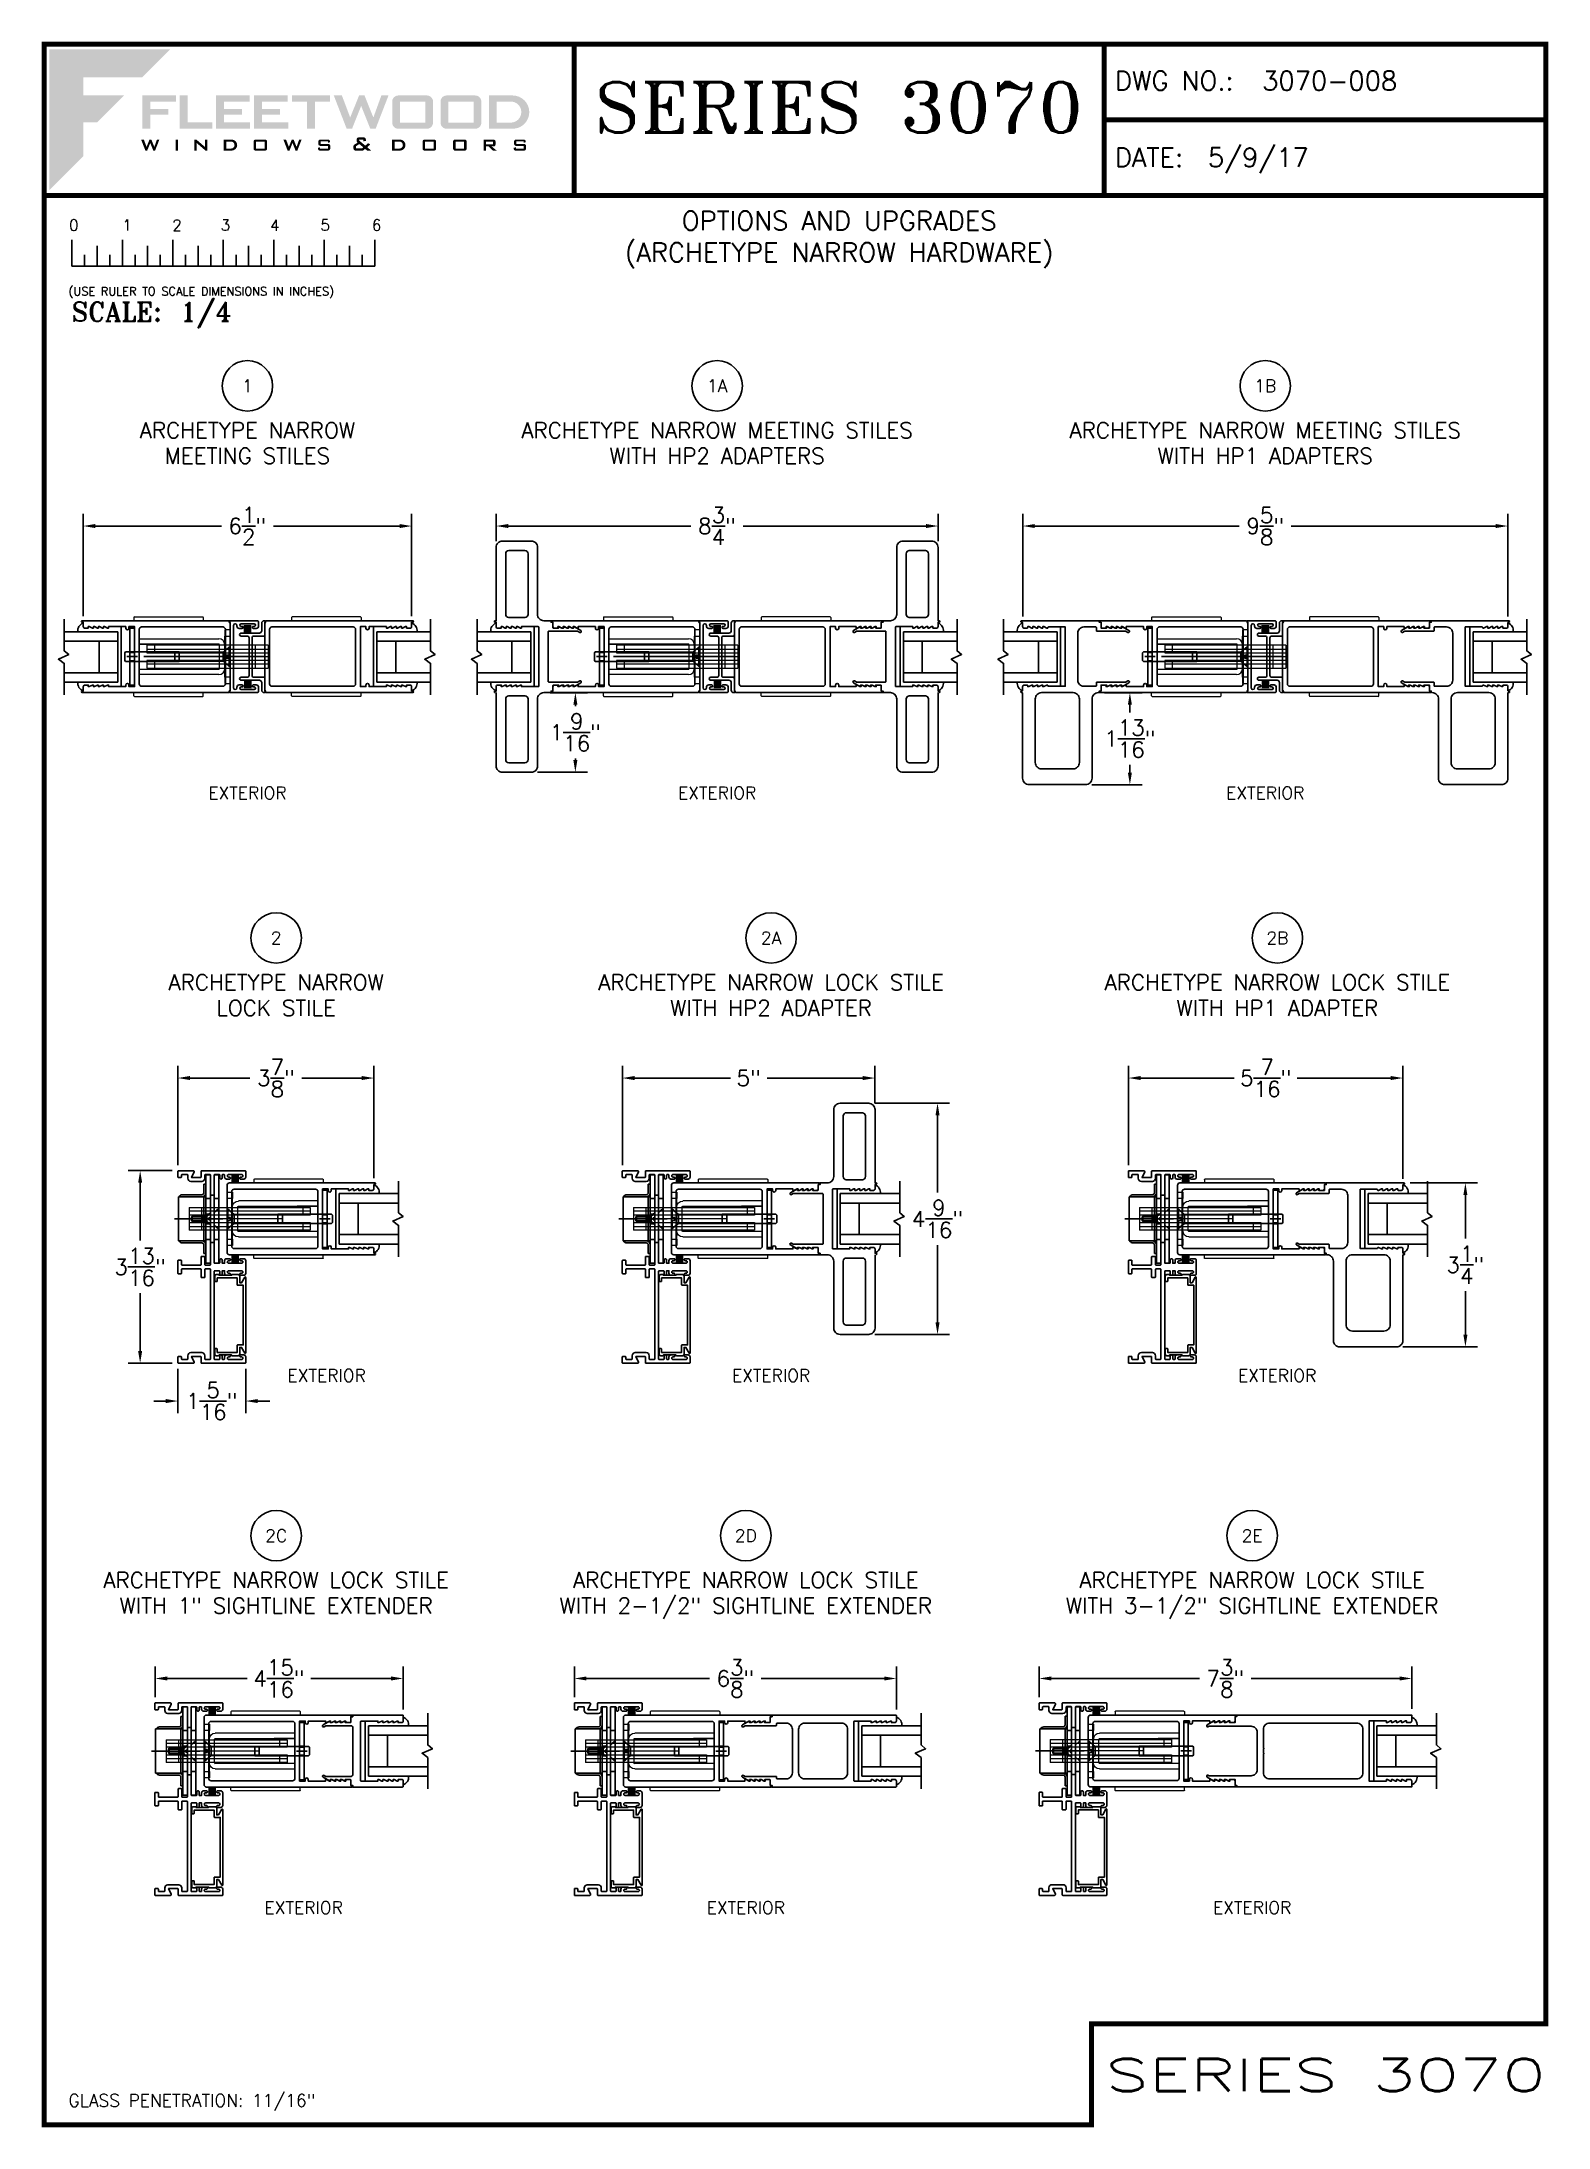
# Paper-space layout 'QUARTER SCALE' of a CAD drawing. Extents: x 0.3 to 7.8, y 0 to 10.3.
# The model-space entities are those that its viewports show. They can reach past a viewport. Long polylines and large blocks are cut down to what shows.
import ezdxf
from ezdxf.enums import TextEntityAlignment as Align

# ---------------------------------------------------------------- set-up
doc = ezdxf.new("R2010")
doc.units = 0
doc.header["$MEASUREMENT"] = 0
doc.layers.get('0').update_dxf_attribs({"linetype": 'CONTINUOUS'})
doc.layers.get('Defpoints').update_dxf_attribs({"linetype": 'CONTINUOUS'})
for name, color, linetype in [('ADAPTER', 1, 'CONTINUOUS'), ('DIM', 7, 'CONTINUOUS'), ('FRAME', 1, 'CONTINUOUS'), ('GLASS-VINYL', 7, 'CONTINUOUS'), ('STRIKE-PLATE', 7, 'CONTINUOUS'), ('TITLE-BLOCK', 7, 'CONTINUOUS'), ('TITLE_BLOCK', 7, 'CONTINUOUS')]:
    doc.layers.add(name, color=color, linetype=linetype)
doc.layers.add('VP', color=40, linetype='CONTINUOUS', plot=False)
doc.layers.get('VP').off()
doc.styles.add('ROMANS', font='romans')
doc.styles.add('ROMANT', font='romant')
doc.styles.add('SIMPLEX-050', font='simplex.shx', dxfattribs={"height": 0.05})
doc.styles.add('SIMPLEX-094', font='simplex.shx', dxfattribs={"height": 0.094})
doc.styles.get("Standard").update_dxf_attribs({"font": 'simplex.shx'})
doc.dimstyles.new('QUARTER SCALE', dxfattribs={"dimtxt": 0.078, "dimasz": 0.06, "dimexe": 0.06, "dimexo": 0.031, "dimgap": 0.039, "dimtad": 0, "dimtih": 1, "dimtoh": 1, "dimdec": 4, "dimzin": 0, "dimdsep": 46, "dimlunit": 5, "dimtxsty": 'Standard', "dimcen": 0.09, "dimadec": 0, "dimazin": 0, "dimtfac": 1, "dimtdec": 4, "dimtofl": 0, "dimtmove": 0, "dimatfit": 3, "dimfxl": 0, "dimtolj": 1, "dimtzin": 0, "dimarcsym": 0})

psp = doc.layouts.new('QUARTER SCALE')

# ---------------------------------------------------------------- texts
at = {"attachment_point": 5}
for s, insert, char_height, width in [('OPTIONS AND UPGRADES\\P(ARCHETYPE NARROW HARDWARE)', (4.2505, 9.34325), 0.094, 2.5524578), ('EXTERIOR', (1.31946, 6.601112), 0.062, 0.77662617), ('EXTERIOR', (3.646117, 6.601112), 0.062, 0.77662617), ('EXTERIOR', (6.361524, 6.601112), 0.062, 0.77662617), ('EXTERIOR', (1.711937, 3.713741), 0.062, 0.77662617), ('EXTERIOR', (3.913403, 3.713741), 0.062, 0.77662617), ('EXTERIOR', (6.420597, 3.713741), 0.062, 0.77662617), ('EXTERIOR', (1.598062, 1.076098), 0.062, 0.77662617), ('EXTERIOR', (3.788403, 1.076098), 0.062, 0.77662617), ('EXTERIOR', (6.296722, 1.076241), 0.062, 0.77662617)]:
    psp.add_mtext(s, dxfattribs=dict(at, insert=insert, char_height=char_height, width=width))
at = {"layer": 'DIM', "insert": (0.43308, 0.151507), "char_height": 0.062, "width": 4.3927, "attachment_point": 1}
psp.add_mtext('\\A1;GLASS PENETRATION: 11/16"', dxfattribs=at)

msp = doc.modelspace()

# ---------------------------------------------------------------- blocks, each defined once
blk = doc.blocks.new('Quarter')
for p, q in [((0.137, -0.35), (0.137, -0.219)), ((0.2, -0.35), (0.2, -0.294)), ((0.262, -0.35), (0.262, -0.249)), ((0.325, -0.35), (0.325, -0.294)), ((0.387, -0.35), (0.387, -0.219)), ((0.45, -0.35), (0.45, -0.294)), ((0.512, -0.35), (0.512, -0.249)), ((0.575, -0.35), (0.575, -0.294)), ((0.637, -0.35), (0.637, -0.219)), ((0.7, -0.35), (0.7, -0.294)), ((0.762, -0.35), (0.762, -0.249)), ((0.825, -0.35), (0.825, -0.294)), ((0.887, -0.35), (0.887, -0.219)), ((0.95, -0.35), (0.95, -0.294)), ((1.012, -0.35), (1.012, -0.249)), ((1.075, -0.35), (1.075, -0.294)), ((1.137, -0.35), (1.137, -0.219)), ((1.2, -0.35), (1.2, -0.294)), ((1.262, -0.35), (1.262, -0.249)), ((1.325, -0.35), (1.325, -0.294)), ((1.387, -0.35), (1.387, -0.219)), ((1.45, -0.35), (1.45, -0.294)), ((1.512, -0.35), (1.512, -0.249)), ((1.575, -0.35), (1.575, -0.294)), ((1.637, -0.35), (1.637, -0.219)), ((0.137, -0.35), (1.637, -0.35))]:
    blk.add_line(p, q)
for s, p in [('0', (0.123, -0.174)), ('1', (0.387, -0.174)), ('2', (0.634, -0.175)), ('3', (0.874, -0.174)), ('4', (1.118, -0.175)), ('5', (1.368, -0.174)), ('6', (1.623, -0.174))]:
    blk.add_text(s, height=0.055).set_placement(p)
at = {"style": 'ROMANS'}
blk.add_text('(USE RULER TO SCALE DIMENSIONS IN INCHES)', height=0.04115, dxfattribs=at).set_placement((0.12, -0.495))
blk = doc.blocks.new('Fleetwood_Logo_6-10-15')
h = blk.add_hatch(color=154)
h.dxf.hatch_style = 1
h.paths.add_polyline_path([(0.2526, -0.0017), (0.0019, -0.0017), (0.0019, -0.2942), (0.0725, -0.2236), (0.0725, -0.1535), (0.1007, -0.1535), (0.1567, -0.0976), (0.0725, -0.0976), (0.0725, -0.0596), (0.1946, -0.0596)])
h = blk.add_hatch(color=251)
h.dxf.hatch_style = 1
h.paths.add_polyline_path([(0.2487, -0.1256), (0.2112, -0.1256), (0.2112, -0.1102), (0.2647, -0.1102), (0.2647, -0.0976), (0.1946, -0.0976), (0.1946, -0.1667), (0.2112, -0.1667), (0.2112, -0.1377), (0.2487, -0.1377)])
h = blk.add_hatch(color=251)
h.dxf.hatch_style = 1
h.paths.add_polyline_path([(0.2886, -0.0976), (0.272, -0.0976), (0.272, -0.1667), (0.3401, -0.1667), (0.3401, -0.1535), (0.2886, -0.1535)])
h = blk.add_hatch(color=251)
h.dxf.hatch_style = 1
h.paths.add_polyline_path([(0.4175, -0.0976), (0.3474, -0.0976), (0.3474, -0.1667), (0.4185, -0.1667), (0.4185, -0.1534), (0.364, -0.1534), (0.364, -0.1377), (0.4015, -0.1377), (0.4015, -0.1256), (0.364, -0.1256), (0.364, -0.1102), (0.4175, -0.1102)])
h = blk.add_hatch(color=251)
h.dxf.hatch_style = 1
h.paths.add_polyline_path([(0.4965, -0.0976), (0.4264, -0.0976), (0.4264, -0.1667), (0.4975, -0.1667), (0.4975, -0.1534), (0.443, -0.1534), (0.443, -0.1377), (0.4804, -0.1377), (0.4804, -0.1256), (0.443, -0.1256), (0.443, -0.1102), (0.4965, -0.1102)])
h = blk.add_hatch(color=251)
h.dxf.hatch_style = 1
h.paths.add_polyline_path([(0.5842, -0.0976), (0.5054, -0.0976), (0.5054, -0.1102), (0.5365, -0.1102), (0.5365, -0.1667), (0.5531, -0.1667), (0.5531, -0.1102), (0.5842, -0.1102)])
h = blk.add_hatch(color=251)
h.dxf.hatch_style = 1
h.paths.add_polyline_path([(0.6089, -0.0976), (0.5921, -0.0976), (0.6188, -0.1667), (0.63, -0.1667), (0.6489, -0.1192), (0.6679, -0.1667), (0.6789, -0.1667), (0.7056, -0.0976), (0.6908, -0.0976), (0.6742, -0.1433), (0.6558, -0.0976), (0.6446, -0.0976), (0.6261, -0.1433)])
h = blk.add_hatch(color=251)
h.dxf.hatch_style = 1
h.paths.add_polyline_path([(0.7853, -0.0976), (0.726, -0.0976, 0.414214), (0.7133, -0.1102), (0.7133, -0.154, 0.414214), (0.726, -0.1667), (0.7853, -0.1667, 0.414214), (0.798, -0.154), (0.798, -0.1102, 0.414214)])
h.paths.add_polyline_path([(0.7819, -0.1102), (0.7819, -0.154), (0.7294, -0.154), (0.7294, -0.1102)], flags=16)
h = blk.add_hatch(color=251)
h.dxf.hatch_style = 1
h.paths.add_polyline_path([(0.8856, -0.0976), (0.8262, -0.0976, 0.414214), (0.8136, -0.1102), (0.8136, -0.154, 0.414214), (0.8262, -0.1667), (0.8856, -0.1667, 0.414214), (0.8982, -0.154), (0.8982, -0.1102, 0.414214)])
h.paths.add_polyline_path([(0.8822, -0.1102), (0.8822, -0.154), (0.8296, -0.154), (0.8296, -0.1102)], flags=16)
h = blk.add_hatch(color=251)
h.dxf.hatch_style = 1
h.paths.add_polyline_path([(0.9632, -0.0976), (0.914, -0.0976), (0.914, -0.1667), (0.9632, -0.1667, 1)])
h.paths.add_polyline_path([(0.9301, -0.1102), (0.9593, -0.1102, -1), (0.9593, -0.154), (0.9301, -0.154)], flags=16)
h = blk.add_hatch(color=7)
h.dxf.hatch_style = 1
h.paths.add_polyline_path([(0.2301, -0.1891), (0.2251, -0.1891), (0.2196, -0.2043), (0.2134, -0.1891), (0.2097, -0.1891), (0.2035, -0.2043), (0.1978, -0.1891), (0.1922, -0.1891), (0.2011, -0.2121), (0.2048, -0.2121), (0.2112, -0.1963), (0.2175, -0.2121), (0.2212, -0.2121)])
h = blk.add_hatch(color=7)
h.dxf.hatch_style = 1
h.paths.add_polyline_path([(0.2691, -0.1891), (0.2637, -0.1891), (0.2637, -0.2118), (0.2637, -0.2121), (0.2691, -0.2121)])
h = blk.add_hatch(color=7)
h.dxf.hatch_style = 1
h.paths.add_polyline_path([(0.3077, -0.1964), (0.3259, -0.2121), (0.3298, -0.2121), (0.3298, -0.1891), (0.325, -0.1891), (0.325, -0.2047), (0.3067, -0.1891), (0.3029, -0.1891), (0.3029, -0.2121), (0.3077, -0.2121)])
h = blk.add_hatch(color=7)
h.dxf.hatch_style = 1
h.paths.add_polyline_path([(0.3801, -0.1891), (0.3637, -0.1891), (0.3637, -0.2121), (0.3801, -0.2121, 1)])
h.paths.add_polyline_path([(0.3691, -0.2079), (0.3691, -0.1933), (0.3788, -0.1933, -1), (0.3788, -0.2079)], flags=16)
h = blk.add_hatch(color=7)
h.dxf.hatch_style = 1
h.paths.add_polyline_path([(0.4537, -0.2079), (0.4537, -0.1933, 0.414214), (0.4495, -0.1891), (0.4297, -0.1891, 0.414214), (0.4255, -0.1933), (0.4255, -0.2079, 0.414214), (0.4297, -0.2121), (0.4495, -0.2121, 0.414214)])
h.paths.add_polyline_path([(0.4308, -0.2079), (0.4308, -0.1933), (0.4484, -0.1933), (0.4484, -0.2079)], flags=16)
h = blk.add_hatch(color=7)
h.dxf.hatch_style = 1
h.paths.add_polyline_path([(0.5253, -0.1891), (0.5203, -0.1891), (0.5148, -0.2043), (0.5087, -0.1891), (0.5049, -0.1891), (0.4988, -0.2043), (0.493, -0.1891), (0.4874, -0.1891), (0.4963, -0.2121), (0.5001, -0.2121), (0.5064, -0.1963), (0.5127, -0.2121), (0.5164, -0.2121)])
h = blk.add_hatch(color=7)
h.dxf.hatch_style = 1
h.paths.add_polyline_path([(0.5801, -0.1891), (0.5643, -0.1891, 0.414214), (0.56, -0.1933), (0.56, -0.1981, 0.414214), (0.5643, -0.2024), (0.58, -0.2024), (0.58, -0.2078), (0.5637, -0.2078), (0.5637, -0.2052), (0.5591, -0.2062), (0.5591, -0.2078, 0.414214), (0.5634, -0.2121), (0.5805, -0.2121, 0.414214), (0.5848, -0.2078), (0.5848, -0.2024, 0.414214), (0.5805, -0.1982), (0.5648, -0.1982), (0.5648, -0.193), (0.5798, -0.193), (0.5798, -0.1958), (0.5843, -0.1948), (0.5843, -0.1933, 0.414214)])
h = blk.add_hatch(color=7)
h.dxf.hatch_style = 1
h.paths.add_polyline_path([(0.645, -0.1913, -0.222262), (0.6447, -0.1906), (0.6447, -0.1892), (0.6535, -0.1892), (0.6535, -0.193), (0.6587, -0.1918), (0.6587, -0.189, 0.414214), (0.6544, -0.1847), (0.6437, -0.1847, 0.414214), (0.6394, -0.189), (0.6394, -0.1922, 0.222262), (0.6407, -0.1948), (0.6415, -0.1955), (0.6345, -0.1998, 0.260684), (0.6329, -0.2027), (0.6329, -0.2078, 0.414214), (0.6372, -0.2121), (0.6514, -0.2121, 0.17577), (0.6536, -0.2113), (0.657, -0.2085), (0.6614, -0.2121), (0.6699, -0.2121), (0.6613, -0.2049), (0.6676, -0.1997), (0.6637, -0.1964), (0.6574, -0.2017)])
h.paths.add_polyline_path([(0.6532, -0.2052), (0.6509, -0.2072, -0.17577), (0.6502, -0.2074), (0.6382, -0.2074), (0.6382, -0.2033, -0.260684), (0.6387, -0.2025), (0.6451, -0.1985)], flags=16)
h = blk.add_hatch(color=7)
h.dxf.hatch_style = 1
h.paths.add_polyline_path([(0.7294, -0.1891), (0.713, -0.1891), (0.713, -0.2121), (0.7294, -0.2121, 1)])
h.paths.add_polyline_path([(0.7184, -0.2079), (0.7184, -0.1933), (0.7281, -0.1933, -1), (0.7281, -0.2079)], flags=16)
h = blk.add_hatch(color=7)
h.dxf.hatch_style = 1
h.paths.add_polyline_path([(0.8045, -0.2079), (0.8045, -0.1933, 0.414214), (0.8003, -0.1891), (0.7805, -0.1891, 0.414214), (0.7763, -0.1933), (0.7763, -0.2079, 0.414214), (0.7805, -0.2121), (0.8003, -0.2121, 0.414214)])
h.paths.add_polyline_path([(0.7816, -0.2079), (0.7816, -0.1933), (0.7992, -0.1933), (0.7992, -0.2079)], flags=16)
h = blk.add_hatch(color=7)
h.dxf.hatch_style = 1
h.paths.add_polyline_path([(0.8678, -0.2079), (0.8678, -0.1933, 0.414214), (0.8636, -0.1891), (0.8438, -0.1891, 0.414214), (0.8396, -0.1933), (0.8396, -0.2079, 0.414214), (0.8438, -0.2121), (0.8636, -0.2121, 0.414214)])
h.paths.add_polyline_path([(0.8449, -0.2079), (0.8449, -0.1933), (0.8624, -0.1933), (0.8624, -0.2079)], flags=16)
h = blk.add_hatch(color=7)
h.dxf.hatch_style = 1
h.paths.add_polyline_path([(0.9277, -0.1993), (0.9277, -0.1933, 0.414214), (0.9235, -0.1891), (0.9028, -0.1891), (0.9028, -0.2121), (0.9082, -0.2121), (0.9082, -0.2035), (0.9131, -0.2035), (0.9224, -0.2121), (0.9303, -0.2121), (0.9197, -0.2035), (0.9235, -0.2035, 0.414214)])
h.paths.add_polyline_path([(0.9082, -0.1993), (0.9082, -0.1933), (0.9214, -0.1933, -0.414214), (0.9224, -0.1943), (0.9224, -0.1983, -0.414214), (0.9214, -0.1993)], flags=16)
h = blk.add_hatch(color=7)
h.dxf.hatch_style = 1
h.paths.add_polyline_path([(0.9867, -0.1982), (0.971, -0.1982), (0.971, -0.193), (0.9859, -0.193), (0.9859, -0.1958), (0.9905, -0.1948), (0.9905, -0.1933, 0.414214), (0.9863, -0.1891), (0.9705, -0.1891, 0.414214), (0.9662, -0.1933), (0.9662, -0.1981, 0.414214), (0.9705, -0.2024), (0.9862, -0.2024), (0.9862, -0.2078), (0.9699, -0.2078), (0.9699, -0.2052), (0.9653, -0.2062), (0.9653, -0.2078, 0.414214), (0.9696, -0.2121), (0.9867, -0.2121, 0.414214), (0.991, -0.2078), (0.991, -0.2024, 0.414214)])
blk = doc.blocks.new('A-SIZE_P_QS')
at = {"const_width": 0.025}
blk.add_lwpolyline([(7.751, 0.5), (7.751, 10.312), (0.313, 10.312), (0.313, 0), (5.501, 0), (5.501, 0.5)], close=True, dxfattribs=at)
for points in [[(2.938, 10.312), (2.938, 9.562)], [(5.563, 10.312), (5.563, 9.562)], [(5.563, 9.937), (7.751, 9.937)], [(0.313, 9.562), (7.751, 9.562)]]:
    blk.add_lwpolyline(points, dxfattribs=at)
at = {"xscale": 2.387023416083395, "yscale": 2.387023416083395, "zscale": 2.387023416083395}
blk.add_blockref('Fleetwood_Logo_6-10-15', (0.334, 10.291), dxfattribs=at)
blk.add_blockref('Quarter', (0.313, 9.562))
at = {"style": 'SIMPLEX-094'}
for s, p in [('DWG NO.:', (5.617, 10.084)), ('DATE:', (5.616, 9.704))]:
    blk.add_text(s, height=0.094, dxfattribs=at).set_placement(p)
for tag, p, style in [('DWG_NO', (6.346, 10.084), 'SIMPLEX-094'), ('DATE', (6.077, 9.704), 'SIMPLEX-094'), ('SCALE', (0.988, 8.939), 'ROMANT')]:
    blk.add_attdef(tag, p, '', height=0.094, dxfattribs=dict(style=style))
for tag, height, style, width, p, p2 in [('DWG_NO_F', 0.094, 'SIMPLEX-094', 1.745692, (6.347, 10.084), (7.683, 10.084)), ('PRODUCT', 0.25, 'ROMANT', 1.349007, (3.038, 9.812), (5.463, 9.812)), ('PRODUCT', 0.16, 'SIMPLEX-050', 20.447274, (5.57, 0.167), (7.751, 0.167))]:
    blk.add_attdef(tag, text='', height=height, dxfattribs=dict(style=style, width=width)).set_placement(p, p2, align=Align.FIT)
at = {"layer": 'TITLE_BLOCK', "style": 'ROMANT'}
blk.add_text('SCALE:', height=0.094, dxfattribs=at).set_placement((0.449, 8.939))
blk = doc.blocks.new('sectball')
blk.add_circle((0, 0), 0.125)
blk.add_attdef('NO', text='', height=0.062).set_placement((0, 0), align=Align.MIDDLE_CENTER)
for tag, p in [('LINE1', (0, -0.259)), ('LINE2', (0, -0.386)), ('LINE3', (0, -0.521))]:
    blk.add_attdef(tag, text='', height=0.078).set_placement(p, align=Align.CENTER)
blk = doc.blocks.new('*D69')
at = {"color": 0, "lineweight": -2}
for p, q in [((2.552, 7.849), (2.552, 7.984)), ((4.741, 7.849), (4.741, 7.984)), ((2.612, 7.924), (3.516, 7.924)), ((4.681, 7.924), (3.776, 7.924))]:
    blk.add_line(p, q, dxfattribs=at)
at = {"color": 0}
for points in [[(2.612, 7.934), (2.612, 7.914), (2.552, 7.924)], [(4.681, 7.934), (4.681, 7.914), (4.741, 7.924)]]:
    blk.add_solid(points, dxfattribs=at)
at = {"layer": 'Defpoints', "color": 0}
for p in [(4.741, 7.924), (2.552, 7.818), (4.741, 7.818)]:
    blk.add_point(p, dxfattribs=at)
at = {"color": 0, "insert": (3.646, 7.924), "char_height": 0.078, "attachment_point": 5}
blk.add_mtext('\\A1;8{\\H1.000000x;\\S3/4;}"', dxfattribs=at)
blk = doc.blocks.new('*D70')
at = {"color": 0, "lineweight": -2}
for p, q in [((5.16, 7.475), (5.16, 7.984)), ((7.563, 7.475), (7.563, 7.984)), ((5.22, 7.924), (6.233, 7.924)), ((7.503, 7.924), (6.49, 7.924))]:
    blk.add_line(p, q, dxfattribs=at)
at = {"color": 0}
for points in [[(5.22, 7.934), (5.22, 7.914), (5.16, 7.924)], [(7.503, 7.934), (7.503, 7.914), (7.563, 7.924)]]:
    blk.add_solid(points, dxfattribs=at)
at = {"layer": 'Defpoints', "color": 0}
for p in [(7.563, 7.924), (5.16, 7.444), (7.563, 7.444)]:
    blk.add_point(p, dxfattribs=at)
at = {"color": 0, "insert": (6.362, 7.924), "char_height": 0.078, "attachment_point": 5}
blk.add_mtext('\\A1;9{\\H1.000000x;\\S5/8;}"', dxfattribs=at)
blk = doc.blocks.new('*D71')
at = {"color": 0, "lineweight": -2}
for p, q in [((3.177, 4.757), (3.177, 5.248)), ((3.237, 5.188), (3.712, 5.188)), ((4.368, 5.188), (3.894, 5.188)), ((4.428, 5.063), (4.428, 5.248))]:
    blk.add_line(p, q, dxfattribs=at)
at = {"color": 0}
for points in [[(3.237, 5.198), (3.237, 5.178), (3.177, 5.188)], [(4.368, 5.198), (4.368, 5.178), (4.428, 5.188)]]:
    blk.add_solid(points, dxfattribs=at)
at = {"layer": 'Defpoints', "color": 0}
for p in [(4.428, 5.188), (4.428, 5.032), (3.177, 4.726)]:
    blk.add_point(p, dxfattribs=at)
at = {"color": 0, "insert": (3.803, 5.188), "char_height": 0.078, "attachment_point": 5}
blk.add_mtext('\\A1;5"', dxfattribs=at)
blk = doc.blocks.new('*D72')
at = {"color": 0, "lineweight": -2}
for p, q in [((5.684, 4.757), (5.684, 5.248)), ((5.744, 5.188), (6.208, 5.188)), ((6.983, 5.188), (6.52, 5.188)), ((7.043, 4.689), (7.043, 5.248))]:
    blk.add_line(p, q, dxfattribs=at)
at = {"color": 0}
for points in [[(5.744, 5.198), (5.744, 5.178), (5.684, 5.188)], [(6.983, 5.198), (6.983, 5.178), (7.043, 5.188)]]:
    blk.add_solid(points, dxfattribs=at)
at = {"layer": 'Defpoints', "color": 0}
for p in [(7.043, 5.188), (5.684, 4.726), (7.043, 4.658)]:
    blk.add_point(p, dxfattribs=at)
at = {"color": 0, "insert": (6.364, 5.188), "char_height": 0.078, "attachment_point": 5}
blk.add_mtext('\\A1;5{\\H1.000000x;\\S7/16;}"', dxfattribs=at)
blk = doc.blocks.new('*D73')
at = {"color": 0, "lineweight": -2}
for p, q in [((0.862, 2.119), (0.862, 2.272)), ((0.922, 2.212), (1.318, 2.212)), ((2.031, 2.212), (1.634, 2.212)), ((2.091, 2.059), (2.091, 2.272))]:
    blk.add_line(p, q, dxfattribs=at)
at = {"color": 0}
for points in [[(0.922, 2.222), (0.922, 2.202), (0.862, 2.212)], [(2.031, 2.222), (2.031, 2.202), (2.091, 2.212)]]:
    blk.add_solid(points, dxfattribs=at)
at = {"layer": 'Defpoints', "color": 0}
for p in [(2.091, 2.212), (0.862, 2.088), (2.091, 2.028)]:
    blk.add_point(p, dxfattribs=at)
at = {"color": 0, "insert": (1.476, 2.212), "char_height": 0.078, "attachment_point": 5}
blk.add_mtext('\\A1;4{\\H1.000000x;\\S15/16;}"', dxfattribs=at)
blk = doc.blocks.new('*D74')
at = {"color": 0, "lineweight": -2}
for p, q in [((2.939, 2.119), (2.939, 2.272)), ((2.999, 2.212), (3.608, 2.212)), ((4.474, 2.212), (3.865, 2.212)), ((4.534, 2.059), (4.534, 2.272))]:
    blk.add_line(p, q, dxfattribs=at)
at = {"color": 0}
for points in [[(2.999, 2.222), (2.999, 2.202), (2.939, 2.212)], [(4.474, 2.222), (4.474, 2.202), (4.534, 2.212)]]:
    blk.add_solid(points, dxfattribs=at)
at = {"layer": 'Defpoints', "color": 0}
for p in [(4.534, 2.212), (2.939, 2.088), (4.534, 2.028)]:
    blk.add_point(p, dxfattribs=at)
at = {"color": 0, "insert": (3.737, 2.212), "char_height": 0.078, "attachment_point": 5}
blk.add_mtext('\\A1;6{\\H1.000000x;\\S3/8;}"', dxfattribs=at)
blk = doc.blocks.new('*D75')
at = {"color": 0, "lineweight": -2}
for p, q in [((5.242, 2.12), (5.242, 2.272)), ((5.302, 2.212), (6.036, 2.212)), ((7.027, 2.212), (6.292, 2.212)), ((7.087, 2.062), (7.087, 2.272))]:
    blk.add_line(p, q, dxfattribs=at)
at = {"color": 0}
for points in [[(5.302, 2.222), (5.302, 2.202), (5.242, 2.212)], [(7.027, 2.222), (7.027, 2.202), (7.087, 2.212)]]:
    blk.add_solid(points, dxfattribs=at)
at = {"layer": 'Defpoints', "color": 0}
for p in [(7.087, 2.212), (5.242, 2.089), (7.087, 2.031)]:
    blk.add_point(p, dxfattribs=at)
at = {"color": 0, "insert": (6.164, 2.212), "char_height": 0.078, "attachment_point": 5}
blk.add_mtext('\\A1;7{\\H1.000000x;\\S3/8;}"', dxfattribs=at)
blk = doc.blocks.new('*D85')
at = {"color": 0, "lineweight": -2}
for p, q in [((0.975, 4.757), (0.975, 5.248)), ((1.035, 5.188), (1.332, 5.188)), ((1.886, 5.188), (1.589, 5.188)), ((1.946, 4.691), (1.946, 5.248))]:
    blk.add_line(p, q, dxfattribs=at)
at = {"color": 0}
for points in [[(1.035, 5.198), (1.035, 5.178), (0.975, 5.188)], [(1.886, 5.198), (1.886, 5.178), (1.946, 5.188)]]:
    blk.add_solid(points, dxfattribs=at)
at = {"layer": 'Defpoints', "color": 0}
for p in [(1.946, 5.188), (0.975, 4.726), (1.946, 4.66)]:
    blk.add_point(p, dxfattribs=at)
at = {"color": 0, "insert": (1.461, 5.188), "char_height": 0.078, "attachment_point": 5}
blk.add_mtext('\\A1;3{\\H1.000000x;\\S7/8;}"', dxfattribs=at)
blk = doc.blocks.new('*D86')
at = {"color": 0, "lineweight": -2}
for p, q in [((0.506, 7.478), (0.506, 7.984)), ((2.133, 7.478), (2.133, 7.984)), ((0.566, 7.924), (1.191, 7.924)), ((2.073, 7.924), (1.448, 7.924))]:
    blk.add_line(p, q, dxfattribs=at)
at = {"color": 0}
for points in [[(0.566, 7.934), (0.566, 7.914), (0.506, 7.924)], [(2.073, 7.934), (2.073, 7.914), (2.133, 7.924)]]:
    blk.add_solid(points, dxfattribs=at)
at = {"layer": 'Defpoints', "color": 0}
for p in [(2.133, 7.924), (0.506, 7.447), (2.133, 7.447)]:
    blk.add_point(p, dxfattribs=at)
at = {"color": 0, "insert": (1.319, 7.924), "char_height": 0.078, "attachment_point": 5}
blk.add_mtext('\\A1;6{\\H1.000000x;\\S1/2;}"', dxfattribs=at)
blk = doc.blocks.new('*D87')
at = {"color": 0, "lineweight": -2}
for p, q in [((2.819, 7.098), (3.004, 7.098)), ((2.944, 7.038), (2.944, 7.031)), ((2.944, 6.764), (2.944, 6.771)), ((2.756, 6.704), (3.004, 6.704))]:
    blk.add_line(p, q, dxfattribs=at)
at = {"color": 0}
for points in [[(2.934, 7.038), (2.954, 7.038), (2.944, 7.098)], [(2.934, 6.764), (2.954, 6.764), (2.944, 6.704)]]:
    blk.add_solid(points, dxfattribs=at)
at = {"layer": 'Defpoints', "color": 0}
for p in [(2.788, 7.098), (2.944, 7.098), (2.725, 6.704)]:
    blk.add_point(p, dxfattribs=at)
at = {"color": 0, "insert": (2.944, 6.901), "char_height": 0.078, "attachment_point": 5}
blk.add_mtext('\\A1;1{\\H1.000000x;\\S9/16;}"', dxfattribs=at)
blk = doc.blocks.new('*D88')
at = {"color": 0, "lineweight": -2}
for p, q in [((4.428, 5.063), (4.798, 5.063)), ((4.738, 5.003), (4.738, 4.62)), ((4.738, 3.977), (4.738, 4.36)), ((4.428, 3.917), (4.798, 3.917))]:
    blk.add_line(p, q, dxfattribs=at)
at = {"color": 0}
for points in [[(4.728, 5.003), (4.748, 5.003), (4.738, 5.063)], [(4.728, 3.977), (4.748, 3.977), (4.738, 3.917)]]:
    blk.add_solid(points, dxfattribs=at)
at = {"layer": 'Defpoints', "color": 0}
for p in [(4.397, 5.063), (4.397, 3.917), (4.738, 3.917)]:
    blk.add_point(p, dxfattribs=at)
at = {"color": 0, "insert": (4.738, 4.49), "char_height": 0.078, "attachment_point": 5}
blk.add_mtext('\\A1;4{\\H1.000000x;\\S9/16;}"', dxfattribs=at)
blk = doc.blocks.new('*D89')
at = {"color": 0, "lineweight": -2}
for p, q in [((7.079, 4.668), (7.413, 4.668)), ((7.353, 4.608), (7.353, 4.392)), ((7.353, 3.916), (7.353, 4.132)), ((7.043, 3.856), (7.413, 3.856))]:
    blk.add_line(p, q, dxfattribs=at)
at = {"color": 0}
for points in [[(7.343, 4.608), (7.363, 4.608), (7.353, 4.668)], [(7.343, 3.916), (7.363, 3.916), (7.353, 3.856)]]:
    blk.add_solid(points, dxfattribs=at)
at = {"layer": 'Defpoints', "color": 0}
for p in [(7.048, 4.668), (7.012, 3.856), (7.353, 3.856)]:
    blk.add_point(p, dxfattribs=at)
at = {"color": 0, "insert": (7.353, 4.262), "char_height": 0.078, "attachment_point": 5}
blk.add_mtext('\\A1;3{\\H1.000000x;\\S1/4;}"', dxfattribs=at)
blk = doc.blocks.new('*D90')
at = {"color": 0, "lineweight": -2}
for p, q in [((0.947, 4.729), (0.728, 4.729)), ((0.788, 4.669), (0.788, 4.382)), ((0.788, 3.835), (0.788, 4.122)), ((0.947, 3.775), (0.728, 3.775))]:
    blk.add_line(p, q, dxfattribs=at)
at = {"color": 0}
for points in [[(0.778, 4.669), (0.798, 4.669), (0.788, 4.729)], [(0.778, 3.835), (0.798, 3.835), (0.788, 3.775)]]:
    blk.add_solid(points, dxfattribs=at)
at = {"layer": 'Defpoints', "color": 0}
for p in [(0.978, 4.729), (0.788, 3.775), (0.978, 3.775)]:
    blk.add_point(p, dxfattribs=at)
at = {"color": 0, "insert": (0.788, 4.252), "char_height": 0.078, "attachment_point": 5}
blk.add_mtext('\\A1;3{\\H1.000000x;\\S13/16;}"', dxfattribs=at)
blk = doc.blocks.new('*D91')
at = {"color": 0, "lineweight": -2}
for p, q in [((0.975, 3.746), (0.975, 3.527)), ((1.311, 3.746), (1.311, 3.527)), ((0.915, 3.587), (0.855, 3.587)), ((1.371, 3.587), (1.431, 3.587))]:
    blk.add_line(p, q, dxfattribs=at)
at = {"color": 0}
for points in [[(0.915, 3.597), (0.915, 3.577), (0.975, 3.587)], [(1.371, 3.597), (1.371, 3.577), (1.311, 3.587)]]:
    blk.add_solid(points, dxfattribs=at)
at = {"layer": 'Defpoints', "color": 0}
for p in [(0.975, 3.777), (1.311, 3.777), (0.975, 3.587)]:
    blk.add_point(p, dxfattribs=at)
at = {"color": 0, "insert": (1.143, 3.587), "char_height": 0.078, "attachment_point": 5}
blk.add_mtext('\\A1;1{\\H1.000000x;\\S5/16;}"', dxfattribs=at)
blk = doc.blocks.new('*D92')
at = {"color": 0, "lineweight": -2}
for p, q in [((5.566, 7.098), (5.751, 7.098)), ((5.691, 7.038), (5.691, 7)), ((5.691, 6.702), (5.691, 6.74)), ((5.503, 6.642), (5.751, 6.642))]:
    blk.add_line(p, q, dxfattribs=at)
at = {"color": 0}
for points in [[(5.681, 7.038), (5.701, 7.038), (5.691, 7.098)], [(5.681, 6.702), (5.701, 6.702), (5.691, 6.642)]]:
    blk.add_solid(points, dxfattribs=at)
at = {"layer": 'Defpoints', "color": 0}
for p in [(5.535, 7.098), (5.691, 7.098), (5.472, 6.642)]:
    blk.add_point(p, dxfattribs=at)
at = {"color": 0, "insert": (5.691, 6.87), "char_height": 0.078, "attachment_point": 5}
blk.add_mtext('\\A1;1{\\H1.000000x;\\S13/16;}"', dxfattribs=at)
blk = doc.blocks.new('3716 WINGED HP ADAPTER')
at = {"layer": 'ADAPTER'}
blk.add_lwpolyline([(2.14, 0.713), (2.14, 2.166, 0.414214), (2.015, 2.291), (1.446, 2.291, 0.414214), (1.321, 2.166), (1.321, 0.838, -0.414214), (1.196, 0.713), (1.051, 0.713), (1.051, 0.681), (1.015, 0.681), (1.015, 0.575, -0.414214), (1.005, 0.565), (0.905, 0.565), (0.905, 0.59), (0.89, 0.59), (0.835, 0.565), (0.805, 0.565), (0.805, 0.59), (0.79, 0.59), (0.735, 0.565), (0.705, 0.565), (0.705, 0.59), (0.69, 0.59), (0.635, 0.565), (0.605, 0.565), (0.605, 0.59), (0.59, 0.59), (0.463, 0.517, 1), (0.483, 0.482), (0.517, 0.502, -0.131652), (0.522, 0.503), (1.099, 0.503, -0.414214), (1.109, 0.493), (1.109, -0.493, -0.414214), (1.099, -0.503), (0.522, -0.503, -0.131652), (0.517, -0.502), (0.483, -0.482, 1), (0.463, -0.517), (0.59, -0.59), (0.605, -0.59), (0.605, -0.565), (0.635, -0.565), (0.69, -0.59), (0.705, -0.59), (0.705, -0.565), (0.735, -0.565), (0.79, -0.59), (0.805, -0.59), (0.805, -0.565), (0.835, -0.565), (0.89, -0.59), (0.905, -0.59), (0.905, -0.565), (1.005, -0.565, -0.414214), (1.015, -0.575), (1.015, -0.681), (1.051, -0.681), (1.051, -0.713), (1.196, -0.713, -0.414214), (1.321, -0.838), (1.321, -2.166, 0.414214), (1.446, -2.291), (2.015, -2.291, 0.414214), (2.14, -2.166), (2.14, -0.713), (2.16, -0.713, 0.999996), (2.16, -0.681), (2.14, -0.681), (2.14, -0.596, 0.414214), (2.109, -0.565), (2.04, -0.565), (2.04, -0.595), (2.02, -0.595), (1.96, -0.565), (1.94, -0.565), (1.94, -0.595), (1.92, -0.595), (1.86, -0.565), (1.84, -0.565), (1.84, -0.595), (1.82, -0.595), (1.76, -0.565), (1.74, -0.565), (1.74, -0.595), (1.72, -0.595), (1.66, -0.565), (1.64, -0.565), (1.64, -0.595), (1.307, -0.595, -0.414214), (1.297, -0.585), (1.297, 0.585, -0.414214), (1.307, 0.595), (1.64, 0.595), (1.64, 0.565), (1.66, 0.565), (1.72, 0.595), (1.74, 0.595), (1.74, 0.565), (1.76, 0.565), (1.82, 0.595), (1.84, 0.595), (1.84, 0.565), (1.86, 0.565), (1.92, 0.595), (1.94, 0.595), (1.94, 0.565), (1.96, 0.565), (2.02, 0.595), (2.04, 0.595), (2.04, 0.565), (2.109, 0.565, 0.414214), (2.14, 0.596), (2.14, 0.681), (2.16, 0.681, 0.999996), (2.16, 0.713)], format="xyb", dxfattribs=at)
for points in [[(1.508, 0.838), (1.508, 2.041, -0.414214), (1.571, 2.104), (1.89, 2.104, -0.414214), (1.952, 2.041), (1.952, 0.838, -0.414214), (1.89, 0.776), (1.571, 0.776, -0.414214)], [(1.508, -0.838), (1.508, -2.041, 0.414214), (1.571, -2.104), (1.89, -2.104, 0.414214), (1.952, -2.041), (1.952, -0.838, 0.414214), (1.89, -0.776), (1.571, -0.776, 0.414214)]]:
    blk.add_lwpolyline(points, format="xyb", close=True, dxfattribs=at)
blk = doc.blocks.new('Archetype-Narrow-Latch_Meeting-Stiles')
at = {"color": 7, "linetype": 'Continuous', "lineweight": 15}
for p, q in [((-2.251, 0.778), (-2.251, 0.723)), ((-2.241, 0.788), (-2.126, 0.788)), ((-2.126, 0.788), (-1.001, 0.788)), ((-1.001, 0.788), (-0.886, 0.788)), ((-0.876, 0.778), (-0.876, 0.723)), ((-0.344, 0.53), (-0.449, 0.53)), ((-0.449, 0.53), (-0.449, 0.405)), ((-0.344, 0.405), (-0.344, 0.53)), ((0.876, 0.778), (0.876, 0.723)), ((1.001, 0.788), (0.886, 0.788)), ((2.126, 0.788), (1.001, 0.788)), ((2.241, 0.788), (2.126, 0.788)), ((2.251, 0.778), (2.251, 0.723)), ((-2.144, 0.25), (-2.144, 0.355)), ((-2.144, 0.355), (-0.567, 0.355)), ((-0.567, 0.25), (-2.144, 0.25)), ((-2.13, 0.25), (-1.73, 0.25)), ((-1.992, 0.225), (-1.992, 0.075)), ((0.408, 0.225), (-1.992, 0.225)), ((-1.992, 0.15), (0.408, 0.15)), ((-1.992, 0.075), (0.408, 0.075)), ((-1.842, 0.225), (-1.842, 0.075)), ((-0.554, -0.237), (-0.554, 0.236)), ((-0.449, 0.405), (-0.344, 0.405)), ((-0.449, -0.405), (-0.449, 0.405)), ((-0.344, -0.405), (-0.344, 0.405)), ((0.159, -0.225), (0.159, 0.225)), ((0.408, 0.225), (0.408, -0.225)), ((-2.144, -0.25), (-0.567, -0.25)), ((-2.144, -0.25), (-2.144, -0.355)), ((-0.567, -0.355), (-2.144, -0.355)), ((-2.13, -0.25), (-1.73, -0.25)), ((-1.992, -0.075), (-1.992, -0.225)), ((0.408, -0.075), (-1.992, -0.075)), ((0.408, -0.15), (-1.992, -0.15)), ((-1.992, -0.225), (0.408, -0.225)), ((-1.842, -0.075), (-1.842, -0.225)), ((-1.44, 0), (0.408, 0)), ((-0.344, -0.405), (-0.449, -0.405)), ((-0.449, -0.405), (-0.449, -0.53)), ((-0.344, -0.53), (-0.344, -0.405)), ((-2.251, -0.778), (-2.251, -0.723)), ((-2.241, -0.788), (-2.126, -0.788)), ((-2.126, -0.788), (-1.001, -0.788)), ((-1.001, -0.788), (-0.886, -0.788)), ((-0.876, -0.778), (-0.876, -0.723)), ((-0.449, -0.53), (-0.344, -0.53)), ((0.876, -0.778), (0.876, -0.723)), ((1.001, -0.788), (0.886, -0.788)), ((2.126, -0.788), (1.001, -0.788)), ((2.241, -0.788), (2.126, -0.788)), ((2.251, -0.778), (2.251, -0.723))]:
    blk.add_line(p, q, dxfattribs=at)
at = {"color": 7}
for p, q in [((-0.058, 0.624), (-0.058, 0.468)), ((-0.028, 0.624), (-0.028, 0.468)), ((0.002, 0.624), (0.002, 0.468)), ((0.032, 0.624), (0.032, 0.468)), ((0.062, 0.624), (0.062, 0.468)), ((-0.054, -0.624), (-0.054, -0.468)), ((-0.024, -0.624), (-0.024, -0.468)), ((0.006, -0.624), (0.006, -0.468)), ((0.036, -0.624), (0.036, -0.468)), ((0.066, -0.624), (0.066, -0.468))]:
    blk.add_line(p, q, dxfattribs=at)
at = {"ltscale": 0.3}
blk.add_line((-2.178, 0), (-2.388, 0), dxfattribs=at)
at = {"ltscale": 0.5}
for p, q in [((-2.238, 0.095), (-2.328, 0.095)), ((-2.313, 0.08), (-2.328, 0.095)), ((-2.313, 0.08), (-2.253, 0.08)), ((-2.253, 0.08), (-2.238, 0.095)), ((-0.436, 0.125), (-0.344, 0.205)), ((-2.328, -0.095), (-2.313, -0.08)), ((-2.238, -0.095), (-2.328, -0.095)), ((-2.253, -0.08), (-2.313, -0.08)), ((-2.238, -0.095), (-2.253, -0.08)), ((-0.344, -0.206), (-0.436, -0.125))]:
    blk.add_line(p, q, dxfattribs=at)
for p, q in [((-1.44, 0.075), (-1.44, -0.075)), ((-0.483, 0.089), (-1.352, 0.089)), ((-0.483, 0.089), (-0.361, 0.192)), ((-0.483, -0.089), (-0.483, 0.089)), ((-0.414, -0.03), (-0.414, 0.03)), ((-0.361, 0.03), (-0.414, 0.03)), ((-0.361, 0.192), (-0.361, 0.03)), ((0.344, 0), (-0.344, 0)), ((-0.089, 0), (-2.055, 0)), ((-0.483, -0.089), (-1.352, -0.089)), ((-0.483, -0.089), (-0.361, -0.193)), ((-0.361, -0.03), (-0.414, -0.03)), ((-0.361, -0.193), (-0.361, -0.03))]:
    blk.add_line(p, q)
at = {"color": 5}
for points in [[(-2.953, -0.565), (-2.973, -0.565), (-3.033, -0.595), (-3.053, -0.595), (-3.053, -0.565), (-3.073, -0.565), (-3.133, -0.595), (-3.153, -0.595), (-3.153, -0.565), (-3.222, -0.565, 0.414214), (-3.253, -0.596), (-3.253, -0.681), (-3.273, -0.681, 0.999996), (-3.273, -0.713), (-3.253, -0.713), (-0.39, -0.713, 0.414214), (-0.344, -0.667), (-0.344, 0.667, 0.414214), (-0.39, 0.713), (-3.253, 0.713), (-3.273, 0.713, 0.999996), (-3.273, 0.681), (-3.253, 0.681), (-3.253, 0.596, 0.414214), (-3.222, 0.565), (-3.153, 0.565), (-3.153, 0.595), (-3.133, 0.595), (-3.073, 0.565), (-3.053, 0.565), (-3.053, 0.595), (-3.033, 0.595), (-2.973, 0.565), (-2.953, 0.565), (-2.953, 0.595), (-2.933, 0.595), (-2.873, 0.565), (-2.853, 0.565), (-2.853, 0.595), (-2.833, 0.595), (-2.773, 0.565), (-2.753, 0.565), (-2.753, 0.595), (-2.41, 0.595), (-2.41, 0.563, 1.000005), (-2.348, 0.563), (-2.348, 0.595), (-2.238, 0.595), (-2.238, -0.595), (-2.348, -0.595), (-2.348, -0.563, 0.999996), (-2.41, -0.563), (-2.41, -0.595), (-2.753, -0.595), (-2.753, -0.565), (-2.773, -0.565), (-2.833, -0.595), (-2.853, -0.595), (-2.853, -0.565), (-2.873, -0.565), (-2.933, -0.595), (-2.953, -0.595)], [(-0.484, -0.588, 0.414214), (-0.438, -0.542), (-0.438, 0.542, 0.414214), (-0.484, 0.588), (-2.098, 0.588, 0.414214), (-2.144, 0.542), (-2.144, -0.542, 0.414214), (-2.098, -0.588)], [(-0.125, -0.468), (0.236, -0.468, -0.414214), (0.282, -0.514), (0.282, -0.667, 0.414214), (0.328, -0.713), (0.349, -0.713, 0.650938), (0.36, -0.688, -0.186452), (0.344, -0.646), (0.344, -0.437, 0.414214), (0.313, -0.406), (0.125, -0.406, -0.414214), (0.094, -0.375), (0.094, 0.375, -0.414214), (0.125, 0.406), (0.313, 0.406, 0.414214), (0.344, 0.437), (0.344, 0.646, -0.186452), (0.36, 0.688, 0.650938), (0.349, 0.713), (0.328, 0.713, 0.414214), (0.282, 0.667), (0.282, 0.514, -0.414214), (0.236, 0.468), (-0.125, 0.468, 1.000007), (-0.125, 0.406), (0.001, 0.406, -0.414214), (0.032, 0.375), (0.032, -0.375, -0.414214), (0.001, -0.406), (-0.125, -0.406, 1.000007)], [(2.953, -0.565), (2.973, -0.565), (3.033, -0.595), (3.053, -0.595), (3.053, -0.565), (3.073, -0.565), (3.133, -0.595), (3.153, -0.595), (3.153, -0.565), (3.222, -0.565, -0.414214), (3.253, -0.596), (3.253, -0.681), (3.273, -0.681, -0.999996), (3.273, -0.713), (3.253, -0.713), (0.39, -0.713, -0.414214), (0.344, -0.667), (0.344, 0.667, -0.414214), (0.39, 0.713), (3.253, 0.713), (3.273, 0.713, -0.999996), (3.273, 0.681), (3.253, 0.681), (3.253, 0.596, -0.414214), (3.222, 0.565), (3.153, 0.565), (3.153, 0.595), (3.133, 0.595), (3.073, 0.565), (3.053, 0.565), (3.053, 0.595), (3.033, 0.595), (2.973, 0.565), (2.953, 0.565), (2.953, 0.595), (2.933, 0.595), (2.873, 0.565), (2.853, 0.565), (2.853, 0.595), (2.833, 0.595), (2.773, 0.565), (2.753, 0.565), (2.753, 0.595), (2.41, 0.595), (2.41, 0.563, -1.000005), (2.348, 0.563), (2.348, 0.595), (2.238, 0.595), (2.238, -0.595), (2.348, -0.595), (2.348, -0.563, -0.999996), (2.41, -0.563), (2.41, -0.595), (2.753, -0.595), (2.753, -0.565), (2.773, -0.565), (2.833, -0.595), (2.853, -0.595), (2.853, -0.565), (2.873, -0.565), (2.933, -0.595), (2.953, -0.595)], [(0.484, -0.588, -0.414214), (0.438, -0.542), (0.438, 0.542, -0.414214), (0.484, 0.588), (2.098, 0.588, -0.414214), (2.144, 0.542), (2.144, -0.542, -0.414214), (2.098, -0.588)]]:
    blk.add_lwpolyline(points, format="xyb", close=True, dxfattribs=at)
for points in [[(-2.238, 0.568), (-2.328, 0.568), (-2.328, -0.568), (-2.238, -0.568)], [(-2.415, -0.093), (-1.352, -0.093), (-1.352, 0.093), (-2.415, 0.093), (-2.432, 0.075), (-2.432, -0.075)]]:
    blk.add_lwpolyline(points, close=True)
blk.add_lwpolyline([(-0.125, 0.651), (0.135, 0.651, -1), (0.135, 0.601), (0.115, 0.601, 1.000009), (0.115, 0.561), (0.174, 0.561, 0.414214), (0.22, 0.607), (0.22, 0.682, 0.414214), (0.189, 0.713), (-0.349, 0.713, 0.650938), (-0.36, 0.688, -0.186452), (-0.344, 0.646), (-0.344, 0), (-0.344, -0.646, -0.186452), (-0.36, -0.688, 0.650938), (-0.349, -0.713), (0.189, -0.713, 0.414214), (0.22, -0.682), (0.22, -0.607, 0.414214), (0.174, -0.561), (0.115, -0.561, 1.000009), (0.115, -0.601), (0.135, -0.601, -1), (0.135, -0.651), (-0.125, -0.651, -1), (-0.125, -0.601), (-0.105, -0.601, 1.000009), (-0.105, -0.561), (-0.164, -0.561, 0.414214), (-0.21, -0.607), (-0.21, -0.618, -1), (-0.276, -0.618), (-0.276, 0.618, -1), (-0.21, 0.618), (-0.21, 0.607, 0.414214), (-0.164, 0.561), (-0.105, 0.561, 1.000009), (-0.105, 0.601), (-0.125, 0.601, -1), (-0.125, 0.651)], format="xyb", dxfattribs=at)
at = {"color": 7, "linetype": 'Continuous', "lineweight": 15}
for centre, radius, start, end in [((-2.241, 0.778), 0.01, 90, 180), ((-2.241, 0.723), 0.01, 180, 270), ((-0.886, 0.778), 0.01, 0, 90), ((-0.886, 0.723), 0.01, 270, 0), ((0.886, 0.778), 0.01, 90, 180), ((0.886, 0.723), 0.01, 180, 270), ((2.241, 0.778), 0.01, 0, 90), ((2.241, 0.723), 0.01, 270, 0), ((-0.567, 0.236), 0.118, 360, 90), ((-0.567, 0.236), 0.0135, 360, 90), ((-0.567, -0.237), 0.119, 270, 360), ((-0.567, -0.237), 0.0135, 270, 360), ((-2.241, -0.723), 0.01, 90, 180), ((-2.241, -0.778), 0.01, 180, 270), ((-0.886, -0.723), 0.01, 360, 90), ((-0.886, -0.778), 0.01, 270, 360), ((0.886, -0.723), 0.01, 90, 180), ((0.886, -0.778), 0.01, 180, 270), ((2.241, -0.723), 0.01, 0, 90), ((2.241, -0.778), 0.01, 270, 0)]:
    blk.add_arc(centre, radius, start, end, dxfattribs=at)
blk = doc.blocks.new('3715 WLA')
at = {"layer": 'FRAME'}
for points in [[(2.408, 0.681, 0.414214), (2.398, 0.671), (2.398, 0.596, -0.414214), (2.367, 0.565), (2.308, 0.565, -0.414214), (2.298, 0.575), (2.298, 0.595), (2.278, 0.595), (2.218, 0.565), (2.198, 0.565), (2.198, 0.595), (2.178, 0.595), (2.118, 0.565), (2.098, 0.565), (2.098, 0.595), (2.078, 0.595), (2.018, 0.565), (1.998, 0.565), (1.998, 0.595), (1.978, 0.595), (1.918, 0.565), (1.908, 0.565, -0.414214), (1.898, 0.575), (1.898, 0.578, 0.414214), (1.888, 0.588), (1.555, 0.588), (1.555, -0.588), (1.888, -0.588, 0.414214), (1.898, -0.578), (1.898, -0.575, -0.414214), (1.908, -0.565), (1.918, -0.565), (1.978, -0.595), (1.998, -0.595), (1.998, -0.565), (2.018, -0.565), (2.078, -0.595), (2.098, -0.595), (2.098, -0.565), (2.118, -0.565), (2.178, -0.595), (2.198, -0.595), (2.198, -0.565), (2.218, -0.565), (2.278, -0.595), (2.298, -0.595), (2.298, -0.575, -0.414214), (2.308, -0.565), (2.367, -0.565, -0.414214), (2.398, -0.596), (2.398, -0.671, 0.414214), (2.408, -0.681), (2.418, -0.681, -0.414214), (2.434, -0.697), (2.434, -0.697, -0.414214), (2.418, -0.713), (0.879, -0.713), (0.879, -0.681), (0.843, -0.681), (0.843, -0.565), (0.733, -0.565), (0.733, -0.59), (0.718, -0.59), (0.663, -0.565), (0.633, -0.565), (0.633, -0.59), (0.618, -0.59), (0.563, -0.565), (0.533, -0.565), (0.533, -0.59), (0.518, -0.59), (0.463, -0.565), (0.433, -0.565), (0.433, -0.59), (0.418, -0.59), (0.291, -0.517, -1), (0.311, -0.482), (0.345, -0.502, 0.131652), (0.35, -0.503), (0.927, -0.503, -0.414214), (0.937, -0.513), (0.937, -0.578, 0.414214), (0.947, -0.588), (1.185, -0.588, 0.414214), (1.305, -0.468), (1.305, 0.468, 0.414214), (1.185, 0.588), (0.947, 0.588, 0.414214), (0.937, 0.578), (0.937, 0.513, -0.414214), (0.927, 0.503), (0.35, 0.503, 0.131652), (0.345, 0.502), (0.311, 0.482, -1), (0.291, 0.517), (0.418, 0.59), (0.433, 0.59), (0.433, 0.565), (0.463, 0.565), (0.518, 0.59), (0.533, 0.59), (0.533, 0.565), (0.563, 0.565), (0.618, 0.59), (0.633, 0.59), (0.633, 0.565), (0.663, 0.565), (0.718, 0.59), (0.733, 0.59), (0.733, 0.565), (0.843, 0.565), (0.843, 0.671, -0.414214), (0.853, 0.681), (0.879, 0.681), (0.879, 0.703, -0.414214), (0.889, 0.713), (0.898, 0.713, 0.414214), (1.023, 0.838), (1.023, 2.412, -0.414214), (1.148, 2.537), (2.273, 2.537, -0.414214), (2.398, 2.412), (2.398, 0.723, 0.414214), (2.408, 0.713), (2.418, 0.713, -0.414214), (2.434, 0.697), (2.434, 0.697, -0.414214), (2.418, 0.681)], [(2.148, 0.838, -0.414214), (2.023, 0.713), (1.398, 0.713, -0.414214), (1.273, 0.838), (1.273, 2.099, -0.414214), (1.398, 2.224), (2.023, 2.224, -0.414214), (2.148, 2.099)]]:
    blk.add_lwpolyline(points, format="xyb", close=True, dxfattribs=at)
blk = doc.blocks.new('Archetype-Narrow-Latch_Lead-Stile')
at = {"color": 7, "linetype": 'Continuous', "lineweight": 15}
for p, q in [((-2.162, 0.778), (-2.162, 0.723)), ((-2.152, 0.788), (-2.037, 0.788)), ((-2.037, 0.788), (-0.912, 0.788)), ((-0.912, 0.788), (-0.797, 0.788)), ((-0.787, 0.778), (-0.787, 0.723)), ((-0.254, 0.53), (-0.36, 0.53)), ((-0.36, 0.53), (-0.36, 0.405)), ((-0.254, 0.405), (-0.254, 0.53)), ((-2.055, 0.25), (-2.055, 0.355)), ((-2.055, 0.355), (-0.478, 0.355)), ((-0.478, 0.25), (-2.055, 0.25)), ((-2.04, 0.25), (-1.641, 0.25)), ((0.497, 0.225), (-1.903, 0.225)), ((-1.903, 0.225), (-1.903, 0.075)), ((-1.903, 0.15), (0.497, 0.15)), ((-1.903, 0.075), (0.497, 0.075)), ((-1.753, 0.225), (-1.753, 0.075)), ((-0.465, -0.237), (-0.465, 0.236)), ((-0.36, 0.405), (-0.254, 0.405)), ((-0.36, -0.405), (-0.36, 0.405)), ((-0.254, -0.405), (-0.254, 0.405)), ((0.248, -0.225), (0.248, 0.225)), ((0.497, 0.225), (0.497, -0.225)), ((-2.055, -0.25), (-0.478, -0.25)), ((-2.055, -0.25), (-2.055, -0.355)), ((-0.478, -0.355), (-2.055, -0.355)), ((-2.04, -0.25), (-1.641, -0.25)), ((0.497, -0.075), (-1.903, -0.075)), ((-1.903, -0.075), (-1.903, -0.225)), ((0.497, -0.15), (-1.903, -0.15)), ((-1.903, -0.225), (0.497, -0.225)), ((-1.753, -0.075), (-1.753, -0.225)), ((-1.35, 0), (0.497, 0)), ((-0.254, -0.405), (-0.36, -0.405)), ((-0.36, -0.405), (-0.36, -0.53)), ((-0.254, -0.53), (-0.254, -0.405)), ((-2.162, -0.778), (-2.162, -0.723)), ((-2.152, -0.788), (-2.037, -0.788)), ((-2.037, -0.788), (-0.912, -0.788)), ((-0.912, -0.788), (-0.797, -0.788)), ((-0.787, -0.778), (-0.787, -0.723)), ((-0.36, -0.53), (-0.254, -0.53))]:
    blk.add_line(p, q, dxfattribs=at)
at = {"ltscale": 0.3}
blk.add_line((-2.088, 0), (-2.298, 0), dxfattribs=at)
at = {"ltscale": 0.5}
for p, q in [((-2.149, 0.095), (-2.238, 0.095)), ((-2.223, 0.08), (-2.238, 0.095)), ((-2.223, 0.08), (-2.163, 0.08)), ((-2.163, 0.08), (-2.149, 0.095)), ((-0.347, 0.125), (-0.254, 0.205)), ((-2.238, -0.095), (-2.223, -0.08)), ((-2.149, -0.095), (-2.238, -0.095)), ((-2.163, -0.08), (-2.223, -0.08)), ((-2.149, -0.095), (-2.163, -0.08)), ((-0.254, -0.206), (-0.347, -0.125))]:
    blk.add_line(p, q, dxfattribs=at)
for p, q in [((-1.35, 0.075), (-1.35, -0.075)), ((-0.394, 0.089), (-1.263, 0.089)), ((-0.394, 0.089), (-0.272, 0.192)), ((-0.394, -0.089), (-0.394, 0.089)), ((-0.325, -0.03), (-0.325, 0.03)), ((-0.272, 0.03), (-0.325, 0.03)), ((-0.272, 0.192), (-0.272, 0.03)), ((-0.394, -0.089), (-1.263, -0.089)), ((-0.394, -0.089), (-0.272, -0.193)), ((-0.272, -0.03), (-0.325, -0.03)), ((-0.272, -0.193), (-0.272, -0.03))]:
    blk.add_line(p, q)
at = {"color": 5}
for points in [[(-2.863, -0.565), (-2.883, -0.565), (-2.943, -0.595), (-2.963, -0.595), (-2.963, -0.565), (-2.983, -0.565), (-3.043, -0.595), (-3.063, -0.595), (-3.063, -0.565), (-3.132, -0.565, 0.414214), (-3.163, -0.596), (-3.163, -0.681), (-3.183, -0.681, 0.999996), (-3.183, -0.713), (-3.163, -0.713), (-0.3, -0.713, 0.414214), (-0.254, -0.667), (-0.254, 0.667, 0.414214), (-0.3, 0.713), (-3.163, 0.713), (-3.183, 0.713, 0.999996), (-3.183, 0.681), (-3.163, 0.681), (-3.163, 0.596, 0.414214), (-3.132, 0.565), (-3.063, 0.565), (-3.063, 0.595), (-3.043, 0.595), (-2.983, 0.565), (-2.963, 0.565), (-2.963, 0.595), (-2.943, 0.595), (-2.883, 0.565), (-2.863, 0.565), (-2.863, 0.595), (-2.843, 0.595), (-2.783, 0.565), (-2.763, 0.565), (-2.763, 0.595), (-2.743, 0.595), (-2.683, 0.565), (-2.663, 0.565), (-2.663, 0.595), (-2.32, 0.595), (-2.32, 0.563, 1.000005), (-2.259, 0.563), (-2.259, 0.595), (-2.149, 0.595), (-2.149, -0.595), (-2.259, -0.595), (-2.259, -0.563, 0.999996), (-2.32, -0.563), (-2.32, -0.595), (-2.663, -0.595), (-2.663, -0.565), (-2.683, -0.565), (-2.743, -0.595), (-2.763, -0.595), (-2.763, -0.565), (-2.783, -0.565), (-2.843, -0.595), (-2.863, -0.595)], [(-0.394, -0.588, 0.414214), (-0.348, -0.542), (-0.348, 0.542, 0.414214), (-0.394, 0.588), (-2.008, 0.588, 0.414214), (-2.055, 0.542), (-2.055, -0.542, 0.414214), (-2.008, -0.588)]]:
    blk.add_lwpolyline(points, format="xyb", close=True, dxfattribs=at)
for points in [[(-2.149, 0.568), (-2.238, 0.568), (-2.238, -0.568), (-2.149, -0.568)], [(-2.325, -0.093), (-1.263, -0.093), (-1.263, 0.093), (-2.325, 0.093), (-2.343, 0.075), (-2.343, -0.075)]]:
    blk.add_lwpolyline(points, close=True)
at = {"color": 7, "linetype": 'Continuous', "lineweight": 15}
for centre, radius, start, end in [((-2.152, 0.778), 0.01, 90, 180), ((-2.152, 0.723), 0.01, 180, 270), ((-0.797, 0.778), 0.01, 0, 90), ((-0.797, 0.723), 0.01, 270, 0), ((-0.478, 0.236), 0.118, 360, 90), ((-0.478, 0.236), 0.0135, 360, 90), ((-0.478, -0.237), 0.119, 270, 360), ((-0.478, -0.237), 0.0135, 270, 360), ((-2.152, -0.723), 0.01, 90, 180), ((-2.152, -0.778), 0.01, 180, 270), ((-0.797, -0.723), 0.01, 360, 90), ((-0.797, -0.778), 0.01, 270, 360)]:
    blk.add_arc(centre, radius, start, end, dxfattribs=at)
blk = doc.blocks.new('2.5IN-SE')
blk.add_lwpolyline([(3.343, 0.703, 0.414214), (3.333, 0.713), (0.879, 0.713), (0.879, 0.681), (0.843, 0.681), (0.843, 0.575, -0.414214), (0.833, 0.565), (0.733, 0.565), (0.733, 0.59), (0.718, 0.59), (0.663, 0.565), (0.633, 0.565), (0.633, 0.59), (0.618, 0.59), (0.563, 0.565), (0.533, 0.565), (0.533, 0.59), (0.518, 0.59), (0.463, 0.565), (0.433, 0.565), (0.433, 0.59), (0.418, 0.59), (0.291, 0.517, 1), (0.311, 0.482), (0.345, 0.502, -0.131652), (0.35, 0.503), (0.958, 0.503, 0.414214), (0.968, 0.513), (0.968, 0.542, -0.414214), (0.978, 0.552), (1.161, 0.552, -0.414214), (1.281, 0.432), (1.281, -0.432, -0.414214), (1.161, -0.552), (0.978, -0.552, -0.414214), (0.968, -0.542), (0.968, -0.513, 0.414214), (0.958, -0.503), (0.35, -0.503, -0.131652), (0.345, -0.502), (0.311, -0.482, 1), (0.291, -0.517), (0.418, -0.59), (0.433, -0.59), (0.433, -0.565), (0.463, -0.565), (0.518, -0.59), (0.533, -0.59), (0.533, -0.565), (0.563, -0.565), (0.618, -0.59), (0.633, -0.59), (0.633, -0.565), (0.663, -0.565), (0.718, -0.59), (0.733, -0.59), (0.733, -0.565), (0.833, -0.565, -0.414214), (0.843, -0.575), (0.843, -0.681), (0.879, -0.681), (0.879, -0.713), (3.333, -0.713, 0.414214), (3.343, -0.703), (3.343, -0.596, 0.414214), (3.312, -0.565), (3.243, -0.565), (3.243, -0.595), (3.223, -0.595), (3.163, -0.565), (3.143, -0.565), (3.143, -0.595), (3.123, -0.595), (3.063, -0.565), (3.043, -0.565), (3.043, -0.595), (3.023, -0.595), (2.963, -0.565), (2.943, -0.565), (2.943, -0.595), (2.923, -0.595), (2.863, -0.565), (2.843, -0.565), (2.843, -0.595), (2.51, -0.595, -0.414214), (2.5, -0.585), (2.5, 0.585, -0.414214), (2.51, 0.595), (2.843, 0.595), (2.843, 0.565), (2.863, 0.565), (2.923, 0.595), (2.943, 0.595), (2.943, 0.565), (2.963, 0.565), (3.023, 0.595), (3.043, 0.595), (3.043, 0.565), (3.063, 0.565), (3.123, 0.595), (3.143, 0.595), (3.143, 0.565), (3.163, 0.565), (3.223, 0.595), (3.243, 0.595), (3.243, 0.565), (3.312, 0.565, 0.414214), (3.343, 0.596), (3.343, 0.702)], format="xyb")
blk.add_lwpolyline([(2.255, -0.552, 0.414214), (2.375, -0.432), (2.375, 0.432, 0.414214), (2.255, 0.552), (1.526, 0.552, 0.414214), (1.406, 0.432), (1.406, -0.432, 0.414214), (1.526, -0.552)], format="xyb", close=True)
blk = doc.blocks.new('1IN-SE')
blk.add_lwpolyline([(0.35, 0.503, 0.131652), (0.345, 0.502), (0.311, 0.482, -1), (0.291, 0.517), (0.418, 0.59), (0.433, 0.59), (0.433, 0.565), (0.463, 0.565), (0.518, 0.59), (0.533, 0.59), (0.533, 0.565), (0.563, 0.565), (0.618, 0.59), (0.633, 0.59), (0.633, 0.565), (0.663, 0.565), (0.718, 0.59), (0.733, 0.59), (0.733, 0.565), (0.833, 0.565, 0.414214), (0.843, 0.575), (0.843, 0.681), (0.879, 0.681), (0.879, 0.713), (1.869, 0.713, -0.414214), (1.879, 0.703), (1.879, 0.596, -0.414214), (1.848, 0.565), (1.779, 0.565), (1.779, 0.595), (1.759, 0.595), (1.699, 0.565), (1.679, 0.565), (1.679, 0.595), (1.659, 0.595), (1.599, 0.565), (1.579, 0.565), (1.579, 0.595), (1.559, 0.595), (1.499, 0.565), (1.479, 0.565), (1.479, 0.595), (1.459, 0.595), (1.399, 0.565), (1.379, 0.565), (1.379, 0.595), (1.046, 0.595, 0.414214), (1.036, 0.585), (1.036, -0.585, 0.414214), (1.046, -0.595), (1.379, -0.595), (1.379, -0.565), (1.399, -0.565), (1.459, -0.595), (1.479, -0.595), (1.479, -0.565), (1.499, -0.565), (1.559, -0.595), (1.579, -0.595), (1.579, -0.565), (1.599, -0.565), (1.659, -0.595), (1.679, -0.595), (1.679, -0.565), (1.699, -0.565), (1.759, -0.595), (1.779, -0.595), (1.779, -0.565), (1.848, -0.565, -0.414214), (1.879, -0.596), (1.879, -0.703, -0.414214), (1.869, -0.713), (0.879, -0.713), (0.879, -0.681), (0.843, -0.681), (0.843, -0.575, 0.414214), (0.833, -0.565), (0.733, -0.565), (0.733, -0.59), (0.718, -0.59), (0.663, -0.565), (0.633, -0.565), (0.633, -0.59), (0.618, -0.59), (0.563, -0.565), (0.533, -0.565), (0.533, -0.59), (0.518, -0.59), (0.463, -0.565), (0.433, -0.565), (0.433, -0.59), (0.418, -0.59), (0.291, -0.517, -1), (0.311, -0.482), (0.345, -0.502, 0.131652), (0.35, -0.503), (0.849, -0.503, 0.414214), (0.879, -0.473), (0.879, 0.473, 0.414214), (0.849, 0.503)], format="xyb", close=True)
blk = doc.blocks.new('3.5IN-SE')
for points in [[(4.223, 0.595), (4.243, 0.595), (4.243, 0.565), (4.313, 0.565, 0.414214), (4.343, 0.595), (4.343, 0.713), (0.877, 0.713), (0.877, 0.681), (0.843, 0.681), (0.843, 0.565), (0.733, 0.565), (0.733, 0.59), (0.718, 0.59), (0.648, 0.565), (0.633, 0.565), (0.633, 0.59), (0.618, 0.59), (0.548, 0.565), (0.533, 0.565), (0.533, 0.59), (0.518, 0.59), (0.448, 0.565), (0.433, 0.565), (0.433, 0.59), (0.418, 0.59), (0.291, 0.517, 1.328351), (0.319, 0.49), (1.161, 0.49, -0.414214), (1.281, 0.37), (1.281, -0.37, -0.414214), (1.161, -0.49), (0.319, -0.49, 1.328351), (0.291, -0.517), (0.418, -0.59), (0.433, -0.59), (0.433, -0.565), (0.448, -0.565), (0.518, -0.59), (0.533, -0.59), (0.533, -0.565), (0.548, -0.565), (0.618, -0.59), (0.633, -0.59), (0.633, -0.565), (0.648, -0.565), (0.718, -0.59), (0.733, -0.59), (0.733, -0.565), (0.843, -0.565), (0.843, -0.681), (0.877, -0.681), (0.877, -0.713), (4.343, -0.713), (4.343, -0.595, 0.414214), (4.313, -0.565), (4.243, -0.565), (4.243, -0.595), (4.223, -0.595), (4.163, -0.565), (4.143, -0.565), (4.143, -0.595), (4.123, -0.595), (4.063, -0.565), (4.043, -0.565), (4.043, -0.595), (4.023, -0.595), (3.963, -0.565), (3.943, -0.565), (3.943, -0.595), (3.923, -0.595), (3.863, -0.565), (3.843, -0.565), (3.843, -0.595), (3.5, -0.595), (3.5, 0.595), (3.843, 0.595), (3.843, 0.565), (3.863, 0.565), (3.923, 0.595), (3.943, 0.595), (3.943, 0.565), (3.963, 0.565), (4.023, 0.595), (4.043, 0.595), (4.043, 0.565), (4.063, 0.565), (4.123, 0.595), (4.143, 0.595), (4.143, 0.565), (4.163, 0.565)], [(1.526, -0.552, -0.414214), (1.406, -0.432), (1.406, -0.06, 1), (1.406, -0.04), (1.406, 0.04, 1), (1.406, 0.06), (1.406, 0.432, -0.414214), (1.526, 0.552), (3.255, 0.552, -0.414214), (3.375, 0.432), (3.375, -0.432, -0.414214), (3.255, -0.552)]]:
    blk.add_lwpolyline(points, format="xyb", close=True)
blk = doc.blocks.new('3712-2 TRACK JAMB')
blk.add_lwpolyline([(-0.1825, -1.823), (-0.1825, -0.085, -0.4142136), (-0.1725, -0.075), (-0.0825, -0.075, -0.4142136), (-0.0725, -0.085), (-0.0725, -0.1405, 0.4142136), (-0.048, -0.165), (-0.0475, -0.165, 0.4142136), (-0.0225, -0.14), (-0.0225, -0.085, -0.4142136), (-0.0125, -0.075), (0.0125, -0.075, -0.4142136), (0.0225, -0.085), (0.0225, -0.125, 0.4142136), (0.0625, -0.165), (0.123, -0.165, 0.4142136), (0.1425, -0.1455), (0.1425, -0.145, 0.4142136), (0.1225, -0.125), (0.102, -0.125, -0.4142136), (0.0775, -0.1005), (0.0775, -0.0995, -0.4142136), (0.102, -0.075), (0.363, -0.075, -0.4142136), (0.3875, -0.0995), (0.3875, -0.1005, -0.4142136), (0.363, -0.125), (0.3425, -0.125, 0.4142136), (0.3225, -0.145, 0.4142136), (0.3425, -0.165), (0.4025, -0.165, 0.4142136), (0.4425, -0.125), (0.4425, -0.01, 0.4142136), (0.4325, 0), (-0.4325, 0, 0.4142136), (-0.4425, -0.01), (-0.4425, -0.125, -0.4142136), (-0.4525, -0.135), (-0.6305, -0.135), (-0.579, -0.0227, 0.5466243), (-0.5935, 0), (-0.8905, 0, 0.4142136), (-0.9005, -0.01), (-0.9005, -0.125, 0.4142136), (-0.8905, -0.135), (-0.8425, -0.135, 0.4142136), (-0.8325, -0.125), (-0.8325, -0.085, -0.4142136), (-0.8225, -0.075), (-0.7155, -0.075, -0.4142136), (-0.7055, -0.085), (-0.7055, -0.15, 0.4142136), (-0.6455, -0.21), (-0.4275, -0.21, 0.4142136), (-0.3675, -0.15), (-0.3675, -0.085, -0.4142136), (-0.3575, -0.075), (-0.2675, -0.075, -0.4142136), (-0.2575, -0.085), (-0.2575, -1.8605, -0.4142136), (-0.2675, -1.8705), (-0.3575, -1.8705, -0.4142136), (-0.3675, -1.8605), (-0.3675, -1.708, 0.4142136), (-0.3775, -1.698), (-0.4325, -1.698, 0.4142136), (-0.4425, -1.708), (-0.4425, -1.8605, -0.4142136), (-0.4525, -1.8705), (-0.7678, -1.8705), (-0.8225, -1.8705, -0.4142136), (-0.8325, -1.8605), (-0.8325, -1.783, 0.4142136), (-0.8425, -1.773), (-0.8905, -1.773, 0.4142136), (-0.9005, -1.783), (-0.9005, -2.033, 0.4142136), (-0.8905, -2.043), (-0.8425, -2.043, 0.4142136), (-0.8325, -2.033), (-0.8325, -1.9555, -0.4142136), (-0.8225, -1.9455), (-0.7809, -1.9455), (-0.4525, -1.9455, -0.4142136), (-0.4425, -1.9555), (-0.4425, -2.108, 0.4142136), (-0.4325, -2.118), (-0.3775, -2.118, 0.4142136), (-0.3675, -2.108), (-0.3675, -1.9555, -0.4142136), (-0.3575, -1.9455), (-0.2675, -1.9455, -0.4142136), (-0.2575, -1.9555), (-0.2575, -3.731, -0.4142136), (-0.2675, -3.741), (-0.3575, -3.741, -0.4142136), (-0.3675, -3.731), (-0.3675, -3.666, 0.4142136), (-0.4275, -3.606), (-0.6455, -3.606, 0.4142136), (-0.7055, -3.666), (-0.7055, -3.731, -0.4142136), (-0.7155, -3.741), (-0.8225, -3.741, -0.4142136), (-0.8325, -3.731), (-0.8325, -3.691, 0.4142136), (-0.8425, -3.681), (-0.8905, -3.681, 0.4142136), (-0.9005, -3.691), (-0.9005, -3.806, 0.4142136), (-0.8905, -3.816), (-0.5935, -3.816, 0.5466243), (-0.579, -3.7933), (-0.6305, -3.681), (-0.4525, -3.681, -0.4142136), (-0.4425, -3.691), (-0.4425, -3.806, 0.4142136), (-0.4325, -3.816), (0.4325, -3.816, 0.4142136), (0.4425, -3.806), (0.4425, -3.691, 0.4142136), (0.4025, -3.651), (0.3425, -3.651, 0.4142136), (0.3225, -3.671, 0.4142136), (0.3425, -3.691), (0.363, -3.691, -0.4142136), (0.3875, -3.7155), (0.3875, -3.7165, -0.4142136), (0.363, -3.741), (0.102, -3.741, -0.4142136), (0.0775, -3.7165), (0.0775, -3.7155, -0.4142136), (0.102, -3.691), (0.1225, -3.691, 0.4142136), (0.1425, -3.671), (0.1425, -3.6705, 0.4142136), (0.123, -3.651), (0.0625, -3.651, 0.4142136), (0.0225, -3.691), (0.0225, -3.731, -0.4142136), (0.0125, -3.741), (-0.0125, -3.741, -0.4142136), (-0.0225, -3.731), (-0.0225, -3.676, 0.4142136), (-0.0475, -3.651), (-0.048, -3.651, 0.4142136), (-0.0725, -3.6755), (-0.0725, -3.731, -0.4142136), (-0.0825, -3.741), (-0.1725, -3.741, -0.4142136), (-0.1825, -3.731), (-0.1825, -1.993, -0.4142136), (-0.1725, -1.983), (-0.0825, -1.983, -0.4142136), (-0.0725, -1.993), (-0.0725, -2.0485, 0.4142136), (-0.048, -2.073), (-0.0475, -2.073, 0.4142136), (-0.0225, -2.048), (-0.0225, -1.983), (0.0225, -1.983), (0.0225, -2.033, 0.4142136), (0.0625, -2.073), (0.123, -2.073, 0.4142136), (0.1425, -2.0535), (0.1425, -2.053, 0.4142136), (0.1225, -2.033), (0.102, -2.033, -0.4142136), (0.0775, -2.0085), (0.0775, -2.0075, -0.4142136), (0.102, -1.983), (0.363, -1.983, -0.4142136), (0.3875, -2.0075), (0.3875, -2.0085, -0.4142136), (0.363, -2.033), (0.3425, -2.033, 0.4142136), (0.3225, -2.053, 0.4142136), (0.3425, -2.073), (0.4025, -2.073, 0.4142136), (0.4425, -2.033), (0.4425, -1.783, 0.4142136), (0.4025, -1.743), (0.3425, -1.743, 0.4142136), (0.3225, -1.763, 0.4142136), (0.3425, -1.783), (0.363, -1.783, -0.4142136), (0.3875, -1.8075), (0.3875, -1.8085, -0.4142136), (0.363, -1.833), (0.102, -1.833, -0.4142136), (0.0775, -1.8085), (0.0775, -1.8075, -0.4142136), (0.102, -1.783), (0.1225, -1.783, 0.4142136), (0.1425, -1.763), (0.1425, -1.7625, 0.4142136), (0.123, -1.743), (0.0625, -1.743, 0.4142136), (0.0225, -1.783), (0.0225, -1.833), (-0.0225, -1.833), (-0.0225, -1.768, 0.4142136), (-0.0475, -1.743), (-0.048, -1.743, 0.4142136), (-0.0725, -1.7675), (-0.0725, -1.823, -0.4142136), (-0.0825, -1.833), (-0.1725, -1.833, -0.4142136)], format="xyb", close=True)
blk = doc.blocks.new('3710 Jamb Filler')
blk.add_lwpolyline([(-0.12, 0.774, 0.414214), (-0.15, 0.804), (-0.27, 0.804, 0.414214), (-0.28, 0.794), (-0.28, 0.789), (-0.53, 0.789), (-0.53, 0.794, 0.414214), (-0.54, 0.804), (-0.585, 0.804, 0.414214), (-0.615, 0.774), (-0.615, 0.674, 0.414214), (-0.605, 0.664), (-0.575, 0.664, 0.414214), (-0.565, 0.674), (-0.565, 0.739), (-0.17, 0.739), (-0.17, 0.601, 0.414214), (-0.16, 0.591), (-0.05, 0.591), (-0.05, -0.591), (-0.16, -0.591, 0.414214), (-0.17, -0.601), (-0.17, -0.739), (-0.565, -0.739), (-0.565, -0.674, 0.414214), (-0.575, -0.664), (-0.605, -0.664, 0.414214), (-0.615, -0.674), (-0.615, -0.774, 0.414214), (-0.585, -0.804), (-0.54, -0.804, 0.414214), (-0.53, -0.794), (-0.53, -0.789), (-0.28, -0.789), (-0.28, -0.794, 0.414214), (-0.27, -0.804), (-0.15, -0.804, 0.414214), (-0.12, -0.774), (-0.12, -0.641), (-0.084, -0.641), (-0.019, -0.754, 0.767327), (0, -0.749), (0, 0.749, 0.767327), (-0.019, 0.754), (-0.084, 0.641), (-0.12, 0.641)], format="xyb", close=True)
blk = doc.blocks.new('StrikePlateAssy(EX_HI)')
at = {"linetype": 'Continuous'}
for p, q in [((-0.705, 0.437), (-0.625, 0.437)), ((-0.705, 0.437), (-0.705, 0.397)), ((-0.625, 0.477), (-0.245, 0.477)), ((-0.245, 0.437), (-0.625, 0.437)), ((-0.205, 0.437), (-0.245, 0.437)), ((-0.165, 0.688), (-0.205, 0.688)), ((-0.205, 0.517), (-0.205, 0.688)), ((-0.205, 0.437), (-0.205, -0.438)), ((-0.165, 0.437), (-0.205, 0.437)), ((-0.165, 0.517), (-0.165, 0.688)), ((-0.165, 0.437), (-0.165, -0.438)), ((-0.705, -0.398), (-0.705, 0.397)), ((0.09, 0.203), (0, 0.124)), ((-0.705, -0.438), (-0.705, -0.398)), ((0.09, -0.203), (0, -0.124)), ((-0.625, -0.438), (-0.705, -0.438)), ((-0.625, -0.438), (-0.245, -0.438)), ((-0.245, -0.478), (-0.625, -0.478)), ((-0.245, -0.438), (-0.205, -0.438)), ((-0.165, -0.438), (-0.205, -0.438)), ((-0.205, -0.688), (-0.205, -0.518)), ((-0.165, -0.688), (-0.205, -0.688)), ((-0.165, -0.688), (-0.165, -0.518))]:
    blk.add_line(p, q, dxfattribs=at)
for p, q in [((0, 0.469), (-0.075, 0.469)), ((-0.436, 0.054), (-0.45, 0.04)), ((-0.45, 0.04), (-0.222, 0.04)), ((-0.45, -0.04), (-0.45, 0.04)), ((-0.197, 0.054), (-0.436, 0.054)), ((-0.436, -0.054), (-0.436, 0.054)), ((0.013, 0), (-0.23, 0)), ((-0.222, 0.04), (-0.197, 0.054)), ((-0.222, -0.054), (-0.222, 0.054)), ((-0.197, -0.054), (-0.197, 0.054)), ((-0.147, 0.051), (-0.197, 0.051)), ((-0.075, 0.406), (-0.165, 0.406)), ((-0.165, 0.095), (-0.165, -0.095)), ((-0.165, 0.095), (-0.075, 0.095)), ((-0.138, 0.065), (-0.165, 0.065)), ((-0.147, 0.051), (-0.075, 0.113)), ((-0.147, -0.051), (-0.147, 0.051)), ((-0.138, 0.065), (-0.075, 0.12)), ((-0.075, 0.02), (-0.105, 0.02)), ((-0.105, -0.019), (-0.105, 0.02)), ((-0.075, 0.113), (-0.075, 0.02)), ((0.173, 0), (-0.07, 0)), ((0.09, 0.406), (0, 0.406)), ((-0.044, 0), (-0.788, 0)), ((-0.45, -0.04), (-0.222, -0.04)), ((-0.436, -0.054), (-0.45, -0.04)), ((-0.197, -0.054), (-0.436, -0.054)), ((-0.222, -0.04), (-0.197, -0.054)), ((-0.147, -0.051), (-0.197, -0.051)), ((-0.138, -0.065), (-0.165, -0.065)), ((-0.165, -0.095), (-0.075, -0.095)), ((-0.075, -0.406), (-0.165, -0.406)), ((-0.147, -0.051), (-0.075, -0.112)), ((-0.138, -0.065), (-0.075, -0.12)), ((-0.075, -0.019), (-0.105, -0.019)), ((-0.075, -0.112), (-0.075, -0.019)), ((0.09, -0.406), (0, -0.406)), ((0, -0.469), (-0.075, -0.469))]:
    blk.add_line(p, q)
for points in [[(-0.165, -0.875), (-0.075, -0.875), (-0.075, 0.875), (-0.165, 0.875)], [(0, -0.875), (0.09, -0.875), (0.09, 0.875), (0, 0.875)]]:
    blk.add_lwpolyline(points, close=True)
for centre, radius, start, end in [((-0.625, 0.397), 0.08, 90, 150), ((-0.245, 0.517), 0.08, 270, 0), ((-0.245, 0.517), 0.04, 270, 0), ((-0.625, -0.398), 0.08, 210, 270), ((-0.245, -0.518), 0.08, 0, 90), ((-0.245, -0.518), 0.04, 0, 90)]:
    blk.add_arc(centre, radius, start, end, dxfattribs=at)
blk = doc.blocks.new('*U97')
at = {"layer": 'STRIKE-PLATE', "color": 7}
for p, q in [((-0.262, 3.741), (-0.262, 3.593)), ((-0.231, 3.741), (-0.231, 3.593)), ((-0.2, 3.741), (-0.2, 3.593)), ((-0.169, 3.741), (-0.169, 3.593)), ((-0.138, 3.741), (-0.138, 3.593)), ((-0.262, 1.983), (-0.262, 2.131)), ((-0.231, 1.983), (-0.231, 2.131)), ((-0.2, 1.983), (-0.2, 2.131)), ((-0.169, 1.983), (-0.169, 2.131)), ((-0.138, 1.983), (-0.138, 2.131))]:
    blk.add_line(p, q, dxfattribs=at)
at = {"layer": 'FRAME'}
for name, p in [('3712-2 TRACK JAMB', (-0.433, 3.816)), ('3710 Jamb Filler', (0.01, 0.954))]:
    blk.add_blockref(name, p, dxfattribs=at)
at = {"layer": 'STRIKE-PLATE', "xscale": -1, "rotation": 180}
blk.add_blockref('StrikePlateAssy(EX_HI)', (-0.615, 2.862), dxfattribs=at)

# ---------------------------------------------------------------- dimensions: what is measured, and where the dimension line sits
for base, p1, p2, picture, middle in [((2.132648, 7.924285), (0.506273, 7.446785), (2.132648, 7.446785), '*D86', (1.31946, 7.924285)), ((7.563461, 7.924286), (5.159586, 7.444286), (7.563461, 7.444286), '*D70', (6.361524, 7.924286)), ((1.94575, 5.187824), (0.975375, 4.726074), (1.94575, 4.660324), '*D85', (1.460563, 5.187824)), ((7.043159, 5.187824), (5.684034, 4.726074), (7.043159, 4.657827), '*D72', (6.363597, 5.187824)), ((4.428465, 5.187824), (3.176841, 4.726074), (4.428465, 5.031574), '*D71', (3.802653, 5.187824)), ((2.090875, 2.212307), (0.8615, 2.088432), (2.090875, 2.028182), '*D73', (1.476187, 2.212307)), ((4.534322, 2.212307), (2.938947, 2.088432), (4.534322, 2.028182), '*D74', (3.736635, 2.212307)), ((7.086909, 2.212449), (5.241534, 2.088574), (7.086909, 2.030824), '*D75', (6.164222, 2.212449))]:
    dim = psp.add_linear_dim(base=base, p1=p1, p2=p2, dimstyle='QUARTER SCALE', override={"dimlfac": -4, "dimpost": '"'})
    dim.commit()
    dim.dimension.update_dxf_attribs({"geometry": picture, "text_midpoint": middle})
for base, p1, p2, picture, middle in [((4.740554, 7.924285), (2.551679, 7.818035), (4.740554, 7.818035), '*D69', (3.646117, 7.924285)), ((0.975375, 3.587074), (1.311125, 3.777074), (0.975375, 3.777074), '*D91', (1.14325, 3.587074))]:
    dim = psp.add_linear_dim(base=base, p1=p1, p2=p2, dimstyle='QUARTER SCALE', override={"dimlfac": -4, "dimpost": '"'})
    dim.commit()
    dim.dimension.update_dxf_attribs({"geometry": picture, "text_midpoint": middle, "dimtype": 160})
for base, p1, p2, picture, middle in [((2.943929, 7.098285), (2.725179, 6.703785), (2.787679, 7.098285), '*D87', (2.943929, 6.901035)), ((5.690836, 7.098286), (5.472086, 6.642286), (5.534586, 7.098286), '*D92', (5.690836, 6.870286)), ((4.738306, 3.917324), (4.397215, 5.062824), (4.397215, 3.917324), '*D88', (4.738306, 4.490074))]:
    dim = psp.add_linear_dim(base=base, p1=p1, p2=p2, angle=90, dimstyle='QUARTER SCALE', override={"dimlfac": -4, "dimpost": '"'})
    dim.commit()
    dim.dimension.update_dxf_attribs({"geometry": picture, "text_midpoint": middle, "dimtype": 160})
for base, p1, p2, picture, middle in [((0.787875, 3.774574), (0.977875, 4.728574), (0.977875, 3.774574), '*D90', (0.787875, 4.251574)), ((7.353, 3.855824), (7.048159, 4.668324), (7.011909, 3.855824), '*D89', (7.353, 4.262074))]:
    dim = psp.add_linear_dim(base=base, p1=p1, p2=p2, angle=90, dimstyle='QUARTER SCALE', override={"dimlfac": -4, "dimpost": '"'})
    dim.commit()
    dim.dimension.update_dxf_attribs({"geometry": picture, "text_midpoint": middle})

# ---------------------------------------------------------------- linework, layer by layer
at = {"layer": 'GLASS-VINYL'}
for p, q in [((1.368, 22.812), (2.432, 22.812)), ((2.432, 22.812), (2.432, 21.812)), ((2.497, 22.907), (2.497, 21.717)), ((9.748, 22.907), (9.748, 21.717)), ((9.813, 22.812), (9.813, 21.812)), ((10.877, 22.812), (9.813, 22.812)), ((14.632, 22.812), (15.696, 22.812)), ((15.696, 22.812), (15.696, 21.812)), ((15.761, 22.907), (15.761, 21.717)), ((23.872, 22.907), (23.872, 21.717)), ((23.937, 22.812), (23.937, 21.812)), ((25, 22.812), (23.937, 22.812)), ((31.08, 22.812), (32.143, 22.812)), ((32.143, 22.812), (32.143, 21.812)), ((32.208, 22.907), (32.208, 21.717)), ((37.209, 22.907), (37.209, 21.717)), ((37.274, 22.812), (37.274, 21.812)), ((38.338, 22.812), (37.274, 22.812)), ((1.368, 22.624), (2.432, 22.624)), ((2.057, 22.624), (2.057, 21.999)), ((10.877, 22.624), (9.813, 22.624)), ((10.188, 22.624), (10.188, 21.999)), ((14.632, 22.624), (15.696, 22.624)), ((15.321, 22.624), (15.321, 21.999)), ((25, 22.624), (23.937, 22.624)), ((24.312, 22.624), (24.312, 21.999)), ((31.08, 22.624), (32.143, 22.624)), ((31.768, 22.624), (31.768, 21.999)), ((38.338, 22.624), (37.274, 22.624)), ((37.649, 22.624), (37.649, 21.999)), ((1.368, 21.999), (2.432, 21.999)), ((10.877, 21.999), (9.813, 21.999)), ((14.632, 21.999), (15.696, 21.999)), ((25, 21.999), (23.937, 21.999)), ((31.08, 21.999), (32.143, 21.999)), ((38.338, 21.999), (37.274, 21.999)), ((1.368, 21.812), (2.432, 21.812)), ((10.877, 21.812), (9.813, 21.812)), ((14.632, 21.812), (15.696, 21.812)), ((25, 21.812), (23.937, 21.812)), ((31.08, 21.812), (32.143, 21.812)), ((38.338, 21.812), (37.274, 21.812))]:
    msp.add_line(p, q, dxfattribs=at)
at = {"layer": 'GLASS-VINYL', "color": 7}
for p, q in [((7.768, 14.982), (7.768, 16.158)), ((22.154, 14.982), (22.154, 16.158)), ((35.491, 14.982), (35.491, 16.158)), ((9.01, 16.07), (7.833, 16.07)), ((7.833, 16.07), (7.833, 15.07)), ((9.01, 15.883), (7.833, 15.883)), ((8.208, 15.883), (8.208, 15.258)), ((23.395, 16.07), (22.219, 16.07)), ((22.219, 16.07), (22.219, 15.07)), ((23.395, 15.883), (22.219, 15.883)), ((22.594, 15.883), (22.594, 15.258)), ((36.733, 16.07), (35.556, 16.07)), ((35.556, 16.07), (35.556, 15.07)), ((36.733, 15.883), (35.556, 15.883)), ((35.931, 15.883), (35.931, 15.258)), ((9.01, 15.258), (7.833, 15.258)), ((9.01, 15.07), (7.833, 15.07)), ((23.395, 15.258), (22.219, 15.258)), ((23.395, 15.07), (22.219, 15.07)), ((36.733, 15.258), (35.556, 15.258)), ((36.733, 15.07), (35.556, 15.07)), ((7.679, 6.482), (7.679, 7.658)), ((8.921, 7.57), (7.744, 7.57)), ((7.744, 7.57), (7.744, 6.57)), ((23.099, 6.482), (23.099, 7.658)), ((24.34, 7.57), (23.164, 7.57)), ((23.164, 7.57), (23.164, 6.57)), ((8.921, 7.383), (7.744, 7.383)), ((8.119, 7.383), (8.119, 6.758)), ((24.34, 7.383), (23.164, 7.383)), ((23.539, 7.383), (23.539, 6.758)), ((8.921, 6.758), (7.744, 6.758)), ((24.34, 6.758), (23.164, 6.758)), ((8.921, 6.57), (7.744, 6.57)), ((24.34, 6.57), (23.164, 6.57)), ((10.143, -2.547), (10.143, -1.371)), ((11.385, -1.459), (10.208, -1.459)), ((10.208, -1.459), (10.208, -2.459)), ((11.385, -1.646), (10.208, -1.646)), ((10.583, -1.646), (10.583, -2.271)), ((11.385, -2.271), (10.208, -2.271)), ((11.385, -2.459), (10.208, -2.459))]:
    msp.add_line(p, q, dxfattribs=at)
at = {"layer": 'GLASS-VINYL'}
for points in [[(1.368, 21.562), (1.368, 22.182), (1.254, 22.266), (1.458, 22.357), (1.368, 22.432), (1.368, 23.062)], [(10.877, 21.562), (10.877, 22.182), (10.762, 22.266), (10.966, 22.357), (10.877, 22.432), (10.877, 23.062)], [(14.632, 21.562), (14.632, 22.182), (14.518, 22.266), (14.722, 22.357), (14.632, 22.432), (14.632, 23.062)], [(25, 21.562), (25, 22.182), (24.886, 22.266), (25.09, 22.357), (25, 22.432), (25, 23.062)], [(31.08, 21.562), (31.08, 22.182), (30.965, 22.266), (31.169, 22.357), (31.08, 22.432), (31.08, 23.062)], [(38.338, 21.562), (38.338, 22.182), (38.223, 22.266), (38.427, 22.357), (38.338, 22.432), (38.338, 23.062)], [(9.01, 14.82), (9.01, 15.44), (8.896, 15.525), (9.1, 15.616), (9.01, 15.69), (9.01, 16.32)], [(23.395, 14.82), (23.395, 15.44), (23.281, 15.525), (23.485, 15.616), (23.395, 15.69), (23.395, 16.32)], [(36.733, 14.82), (36.733, 15.44), (36.618, 15.525), (36.822, 15.616), (36.733, 15.69), (36.733, 16.32)], [(8.921, 6.32), (8.921, 6.94), (8.807, 7.025), (9.011, 7.116), (8.921, 7.19), (8.921, 7.82)], [(24.34, 6.32), (24.34, 6.94), (24.226, 7.025), (24.43, 7.116), (24.34, 7.19), (24.34, 7.82)], [(11.385, -2.709), (11.385, -2.089), (11.271, -2.005), (11.475, -1.913), (11.385, -1.839), (11.385, -1.209)]]:
    msp.add_lwpolyline(points, dxfattribs=at)
for centre, start, end in [((1.79, 22.836), 107.3542, 189.2403), ((10.455, 22.836), 350.7597, 72.6458), ((15.054, 22.836), 107.3542, 189.2403), ((24.579, 22.836), 350.7597, 72.6458), ((31.501, 22.836), 107.3542, 189.2403), ((37.916, 22.836), 350.7597, 72.6458), ((1.79, 21.787), 170.7597, 252.6458), ((10.455, 21.787), 287.3542, 9.2403), ((15.054, 21.787), 170.7597, 252.6458), ((24.579, 21.787), 287.3542, 9.2403), ((31.501, 21.787), 170.7597, 252.6458), ((37.916, 21.787), 287.3542, 9.2403)]:
    msp.add_arc(centre, 0.153, start, end, dxfattribs=at)
at = {"layer": 'GLASS-VINYL', "color": 7}
for centre, start, end in [((8.475, 16.095), 350.7597, 72.6458), ((22.861, 16.095), 350.7597, 72.6458), ((36.198, 16.095), 350.7597, 72.6458), ((8.475, 15.046), 287.3542, 9.2403), ((22.861, 15.046), 287.3542, 9.2403), ((36.198, 15.046), 287.3542, 9.2403), ((8.386, 7.595), 350.7597, 72.6458), ((23.806, 7.595), 350.7597, 72.6458), ((8.386, 6.546), 287.3542, 9.2403), ((23.806, 6.546), 287.3542, 9.2403), ((10.85, -1.434), 350.7597, 72.6458), ((10.85, -2.483), 287.3542, 9.2403)]:
    msp.add_arc(centre, 0.153, start, end, dxfattribs=at)

# ---------------------------------------------------------------- block references
at = {"rotation": 180}
for name, p in [('3716 WINGED HP ADAPTER', (3.885, 22.317)), ('3715 WLA', (17.407, 22.317))]:
    msp.add_blockref(name, p, dxfattribs=at)
at = {"xscale": -1, "rotation": 180}
for name, p in [('3716 WINGED HP ADAPTER', (8.36, 22.317)), ('3715 WLA', (22.226, 22.317)), ('3716 WINGED HP ADAPTER', (6.381, 15.57)), ('3715 WLA', (20.508, 15.57))]:
    msp.add_blockref(name, p, dxfattribs=at)
for name, p in [('Archetype-Narrow-Latch_Meeting-Stiles', (6.122, 22.317)), ('Archetype-Narrow-Latch_Meeting-Stiles', (19.816, 22.317)), ('Archetype-Narrow-Latch_Meeting-Stiles', (34.709, 22.317)), ('*U97', (4.847, 12.708)), ('*U97', (18.803, 12.708)), ('*U97', (33.695, 12.708)), ('*U97', (4.847, 4.208)), ('*U97', (18.803, 4.208)), ('*U97', (4.847, -4.821))]:
    msp.add_blockref(name, p)
at = {"xscale": -1}
for p in [(4.232, 15.57), (18.188, 15.57), (33.08, 15.57), (4.232, 7.07), (18.188, 7.07), (4.232, -1.959)]:
    msp.add_blockref('Archetype-Narrow-Latch_Lead-Stile', p, dxfattribs=at)
at = {"layer": 'FRAME'}
for name, p in [('1IN-SE', (6.553, 7.07)), ('2.5IN-SE', (20.508, 7.07)), ('3.5IN-SE', (6.553, -1.959))]:
    msp.add_blockref(name, p, dxfattribs=at)

# ---------------------------------------------------------------- block references
for p, values in [((1.31946, 8.618821), {'NO': '1', 'LINE1': 'ARCHETYPE NARROW', 'LINE2': 'MEETING STILES'}), ((3.646117, 8.618821), {'NO': '1A', 'LINE1': 'ARCHETYPE NARROW MEETING STILES', 'LINE2': 'WITH HP2 ADAPTERS'}), ((6.361524, 8.618821), {'NO': '1B', 'LINE1': 'ARCHETYPE NARROW MEETING STILES', 'LINE2': 'WITH HP1 ADAPTERS'}), ((1.461937, 5.88236), {'NO': '2', 'LINE1': 'ARCHETYPE NARROW', 'LINE2': 'LOCK STILE'}), ((3.913403, 5.88236), {'NO': '2A', 'LINE1': 'ARCHETYPE NARROW LOCK STILE', 'LINE2': 'WITH HP2 ADAPTER'}), ((6.421722, 5.88236), {'NO': '2B', 'LINE1': 'ARCHETYPE NARROW LOCK STILE', 'LINE2': 'WITH HP1 ADAPTER'}), ((1.461937, 2.919718), {'NO': '2C', 'LINE1': 'ARCHETYPE NARROW LOCK STILE', 'LINE2': 'WITH 1" SIGHTLINE EXTENDER'}), ((3.788403, 2.91986), {'NO': '2D', 'LINE1': 'ARCHETYPE NARROW LOCK STILE', 'LINE2': 'WITH 2-1/2" SIGHTLINE EXTENDER'}), ((6.296722, 2.91986), {'NO': '2E', 'LINE1': 'ARCHETYPE NARROW LOCK STILE', 'LINE2': 'WITH 3-1/2" SIGHTLINE EXTENDER'})]:
    psp.add_blockref('sectball', p).add_auto_attribs(values)
at = {"layer": 'TITLE-BLOCK'}
ref = psp.add_blockref('A-SIZE_P_QS', (0, 0), dxfattribs=at)
ref.add_attrib('DATE', '5/9/17', (6.077412, 9.703844), dxfattribs={"layer": '0', "height": 0.094, "style": 'SIMPLEX-094'})
ref.add_attrib('DWG_NO', '3070-008', (6.346342, 10.083791), dxfattribs={"layer": '0', "height": 0.094, "style": 'SIMPLEX-094'})
ref.add_attrib('PRODUCT', 'SERIES 3070', dxfattribs={"layer": '0', "height": 0.25, "style": 'ROMANT', "width": 0.951869}).set_placement((3.038, 9.8745), (5.463, 9.8745), align=Align.FIT)
ref.add_attrib('SCALE', '1/4', (0.987562, 8.939211), dxfattribs={"layer": '0', "height": 0.094, "style": 'ROMANT'})
ref.add_attrib('PRODUCT', 'SERIES 3070', dxfattribs={"layer": '0', "height": 0.16, "style": 'SIMPLEX-050', "width": 1.431309}).set_placement((5.569957, 0.166502), (7.751, 0.166502), align=Align.FIT)

psp.set_redraw_order([(e.dxf.handle, doc.entitydb.next_handle()) for e in psp.query("TEXT MTEXT ATTDEF DIMENSION ARC_DIMENSION")])  # texts and dimensions are drawn at this point

# ---------------------------------------------------------------- viewports
at = {"layer": 'VP'}
for center, size, view_center_point, view_height, status in [((3.647706, 7.142281), (2.512685, 1.84049653), (6.128849, 21.77979), 7.36198612, 3), ((1.303621, 6.881284), (1.999723, 1.31850276), (34.645318, 20.735802), 5.27401106, 10), ((6.379197, 6.881284), (2.755074, 1.31850276), (19.887147, 20.735802), 5.27401106, 6), ((3.894663, 4.29529), (1.708603, 1.7226313), (6.385722, 14.791257), 6.8905252, 4), ((1.5249, 4.131112), (1.31033, 1.3589063), (34.559944, 14.134543), 5.4356252, 9), ((6.426266, 4.117595), (1.69239, 1.40840735), (20.438553, 14.080476), 5.63362941, 7), ((1.556275, 1.496502), (1.593348, 1.34669834), (6.293533, 5.646675), 5.38679334, 5), ((3.819452, 1.44948), (2.008324, 1.42245218), (20.991643, 5.458588), 5.68980874, 8)]:
    psp.add_viewport(center=center, size=size, view_center_point=view_center_point, view_height=view_height, status=status, dxfattribs=at)
psp.add_viewport(center=(6.229499, 1.526554), size=(2.224645, 1.40832038), view_center_point=(7.466291, -3.262975), view_height=5.63328153, dxfattribs=at)

doc.saveas('drawing.dxf')
